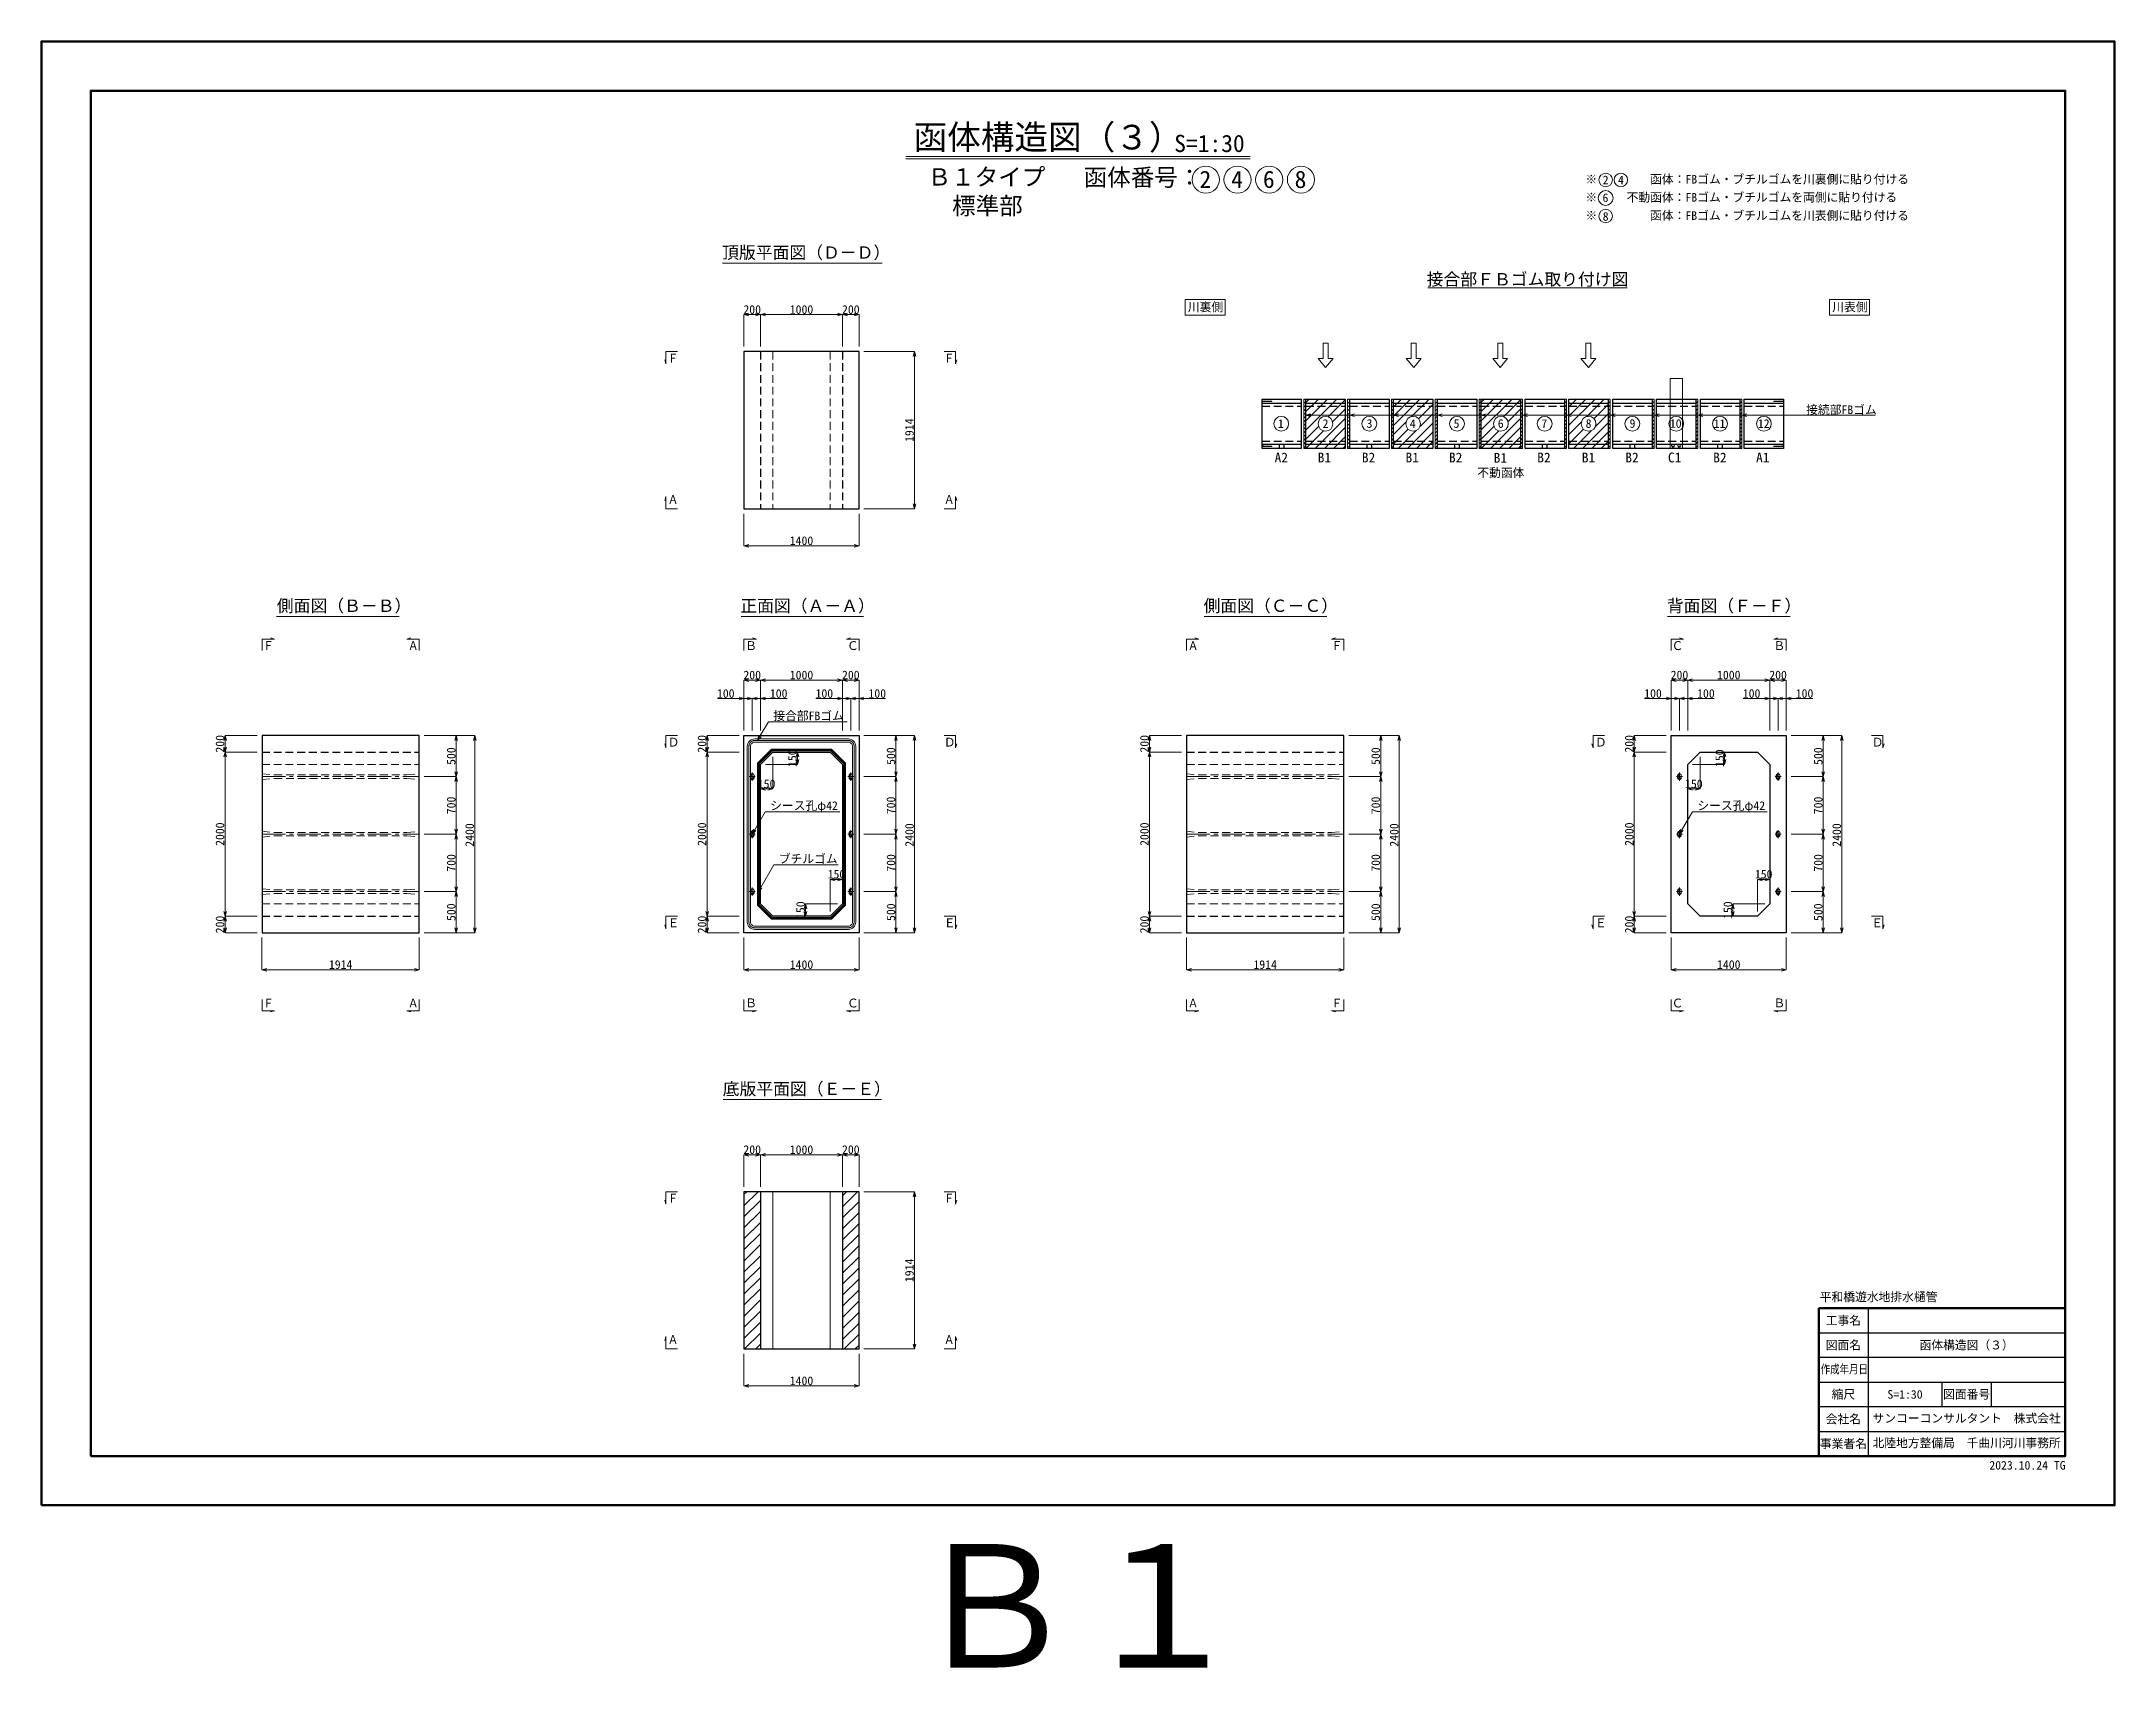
# Model space of a CAD drawing. Header units: millimetres. Extents: x 0 to 126150, y -2000 to 17820.
# Drawn here: x 50460 to 75690, y -1975 to 17820 of the extents above; entities that cross this region are included whole.
import ezdxf
from ezdxf import colors
from ezdxf.entities.mleader import LeaderData, LeaderLine
from ezdxf.enums import TextEntityAlignment as Align
from ezdxf.math import Vec2, Vec3

# ---------------------------------------------------------------- set-up
doc = ezdxf.new("R2010")
doc.units = ezdxf.units.MM
doc.header["$LTSCALE"] = 30
doc.linetypes.add('CENTER2', pattern=[28.575, 19.05, -3.175, 3.175, -3.175])
doc.linetypes.add('HIDDEN2', pattern=[4.7625, 3.175, -1.5875])
for name, color, linetype, lineweight in [('0その他', 7, 'Continuous', 13), ('0タイトル', 7, 'Continuous', 13), ('0中心線', 7, 'CENTER2', 5), ('0寸法', 7, 'Continuous', 5), ('0文字', 41, 'Continuous', 5), ('1Pca-BOX', 3, 'Continuous', 25), ('1アンカーボルト孔', 30, 'Continuous', 13), ('1グラウトホール', 1, 'HIDDEN2', 25), ('1シース・トランペットシース', 4, 'HIDDEN2', 13), ('2現場打ち・増しコン', 1, 'HIDDEN2', 13), ('3FBゴム', 181, 'Continuous', 13), ('3ブチルゴム等', 173, 'Continuous', 13), ('3機械式継手', 220, 'Continuous', 13), ('D-TTL', 2, 'Continuous', 50), ('D-TTL-FRAM', 7, 'Continuous', 50), ('D-TTL-LINE', 7, 'Continuous', 25), ('D-TTL-TXT', 7, 'Continuous', 25)]:
    doc.layers.add(name, color=color, linetype=linetype, lineweight=lineweight)
doc.styles.get("Standard").update_dxf_attribs({"font": 'MS Gothic.ttf'})
doc.styles.add('寸法文字', font='MS Gothic.ttf')
doc.dimstyles.new('1／30', dxfattribs={"dimscale": 30, "dimtxt": 3.5, "dimasz": 2, "dimexe": 0, "dimexo": 2, "dimgap": 0.3, "dimtad": 1, "dimdec": 0, "dimzin": 1, "dimdsep": 46, "dimtxsty": '寸法文字', "dimblk": 'OPEN30', "dimcen": 2.5, "dimclrd": 256, "dimclre": 256, "dimclrt": 256, "dimadec": 0, "dimazin": 0, "dimtfac": 1, "dimtdec": 0, "dimtmove": 0, "dimatfit": 3, "dimldrblk": 'OPEN30', "dimfxl": 1, "dimlwd": -1, "dimlwe": -1, "dimarcsym": 0})

msp = doc.modelspace()

# ---------------------------------------------------------------- texts
msp.add_text('Ｂ１', height=1500).set_placement((63075, -2425.2), align=Align.BOTTOM_CENTER)
at = {"layer": '0タイトル'}
for s, height, p in [('函体構造図（３）', 300, (61073.4, 16505)), ('S=1:30', 210, (64246.4, 16473.9))]:
    msp.add_text(s, height=height, dxfattribs=at).set_placement(p)
for s, height, p in [('Ｂ１タイプ', 210, (61960.9, 16003.1)), ('標準部', 210, (61972.6, 15650.8)), ('頂版平面図（Ｄ－Ｄ）', 150, (59767.4, 15130.5)), ('側面図（Ｂ－Ｂ）', 150, (54142.9, 10830.5)), ('正面図（Ａ－Ａ）', 150, (59783.8, 10830.5)), ('側面図（Ｃ－Ｃ）', 150, (65421.8, 10830.5)), ('背面図（Ｆ－Ｆ）', 150, (71059.8, 10830.5)), ('底版平面図（Ｅ－Ｅ）', 150, (59774.3, 4949.5))]:
    msp.add_text(s, height=height, dxfattribs=at).set_placement(p, align=Align.BOTTOM_CENTER)
msp.add_text('函体番号：', height=210, dxfattribs=at).set_placement((63143.9, 15997.8), align=Align.BOTTOM_LEFT)
for s, p in [('2', (64624.9, 16141.5)), ('4', (65010.9, 16141.5)), ('6', (65397, 16141.5)), ('8', (65783.1, 16141.5))]:
    msp.add_text(s, height=210, dxfattribs=at).set_placement(p, align=Align.MIDDLE_CENTER)
msp.add_text('接合部ＦＢゴム取り付け図', height=150, dxfattribs=at).set_placement((68546.3, 14850), align=Align.CENTER)
at = {"layer": '0文字'}
for s, p in [('※     \u3000\u3000函体：FBゴム・ブチルゴムを川裏側に貼り付ける', (69250.9, 16090)), ('※     不動函体：FBゴム・ブチルゴムを両側に貼り付ける', (69250.9, 15870)), ('※     \u3000  函体：FBゴム・ブチルゴムを川表側に貼り付ける', (69250.9, 15647.9))]:
    msp.add_text(s, height=105, dxfattribs=at).set_placement(p)
at = {"layer": '0文字', "style": '寸法文字'}
for s, p in [('2', (69496.8, 16134.2)), ('4', (69682.7, 16134.2))]:
    msp.add_text(s, height=105, dxfattribs=at).set_placement(p, align=Align.MIDDLE)
for s, p in [('川裏側', (64412.2, 14534.4)), ('川表側', (72254.6, 14534.4)), ('Ｂ', (59024.5, 10411.4)), ('Ｃ', (60263.7, 10411.4)), ('Ｃ', (70299.2, 10411.4)), ('Ｂ', (71538.4, 10411.4)), ('Ｄ', (58081.8, 9236.4)), ('Ｄ', (61442.4, 9236.4)), ('Ｄ', (69366.8, 9236.4)), ('Ｄ', (72735.8, 9236.4)), ('Ｅ', (58081.8, 7036.4)), ('Ｅ', (61442.4, 7036.4)), ('Ｅ', (69366.8, 7036.4)), ('Ｅ', (72730.1, 7036.4)), ('Ｂ', (59024.5, 6062.4)), ('Ｃ', (60263.7, 6060.3)), ('Ｃ', (70299.2, 6060.3)), ('Ｂ', (71538.4, 6062.4))]:
    msp.add_text(s, height=105, dxfattribs=at).set_placement(p)
at = {"layer": '0文字', "width": 0.9}
for s, p in [('Ｆ', (58081.8, 13911.4)), ('Ｆ', (61442.4, 13911.4)), ('Ａ', (58081.8, 12191)), ('Ａ', (61442.4, 12191)), ('Ｆ', (53157.8, 10411.4)), ('Ａ', (54919.9, 10411.4)), ('Ａ', (64411, 10411.4)), ('Ｆ', (66161.6, 10411.4)), ('Ｆ', (53157.8, 6060.3)), ('Ａ', (54919.9, 6060.3)), ('Ａ', (64411, 6060.3)), ('Ｆ', (66161.6, 6060.3)), ('Ｆ', (58081.8, 3683.8)), ('Ｆ', (61442.4, 3683.8)), ('Ａ', (58081.8, 1963.3)), ('Ａ', (61442.4, 1963.3))]:
    msp.add_text(s, height=105, dxfattribs=at).set_placement(p)
at = {"layer": '0文字', "style": '寸法文字'}
for s, insert, char_height, attachment_point in [('6', (69494.4, 15916.6), 105, 5), ('8', (69497.1, 15689.1), 105, 5), ('接続部FBゴム', (72366.4, 13271.5), 105, 8), ('1', (65543.1, 13168.2), 105, 5), ('2', (66087.5, 13168.2), 105, 5), ('3', (66622.5, 13168.2), 105, 5), ('4', (67148.6, 13168.2), 105, 5), ('5', (67682.1, 13168.2), 105, 5), ('6', (68219.5, 13168.2), 105, 5), ('7', (68749.1, 13168.2), 105, 5), ('8', (69288.5, 13168.2), 105, 5), ('9', (69823.5, 13168.2), 105, 5), ('10', (70349.6, 13168.2), 105, 5), ('11', (70883.1, 13168.2), 105, 5), ('12', (71420.5, 13168.2), 105, 5), ('A2', (65549.2, 12754.8), 120, 5), ('B1', (66073.4, 12754.8), 120, 5), ('B2', (66611.1, 12754.8), 120, 5), ('B1', (67142.8, 12754.8), 120, 5), ('B2', (67671, 12754.8), 120, 5), ('不動函体', (68220.7, 12562.8), 105, 5), ('B1', (68215.1, 12751.1), 120, 5), ('B2', (68745.6, 12754.8), 120, 5), ('B1', (69287.8, 12754.8), 120, 5), ('B2', (69817.3, 12754.8), 120, 5), ('C1', (70336.6, 12754.8), 120, 5), ('B2', (70886.7, 12754.8), 120, 5), ('A1', (71409, 12754.8), 120, 5)]:
    msp.add_mtext(s, dxfattribs=dict(at, insert=insert, char_height=char_height, attachment_point=attachment_point))
at = {"layer": 'D-TTL-TXT', "style": '寸法文字'}
msp.add_text('平和橋遊水地排水樋管', height=105, dxfattribs=at).set_placement((72101.9, 2452.7), align=Align.BOTTOM_LEFT)
for s, p in [('工事名', (72390, 2250)), ('函体構造図（３）', (73890, 1950)), ('図面名', (72390, 1950)), ('縮尺', (72390, 1350)), ('S=1:30', (73140, 1350)), ('図面番号', (73890, 1350)), ('会社名', (72390, 1050)), ('事業者名', (72390, 750))]:
    msp.add_text(s, height=105, dxfattribs=at).set_placement(p, align=Align.MIDDLE_CENTER)
at = {"layer": 'D-TTL-TXT', "style": '寸法文字', "width": 0.84179}
msp.add_text('作成年月日', height=105, dxfattribs=at).set_placement((72114.2, 1604), (72688.5, 1604), align=Align.FIT)
at = {"layer": 'D-TTL-TXT', "color": 7, "style": '寸法文字'}
for s, p in [('サンコーコンサルタント\u3000株式会社', (73890, 1058.6)), ('北陸地方整備局  千曲川河川事務所', (73890, 758.6))]:
    msp.add_text(s, height=105, dxfattribs=at).set_placement(p, align=Align.MIDDLE_CENTER)
at = {"layer": 'Defpoints', "style": '寸法文字'}
msp.add_text('2023.10.24 TG', height=105, dxfattribs=at).set_placement((75094.5, 434.4), align=Align.RIGHT)

# ---------------------------------------------------------------- blocks, each defined once
blk = doc.blocks.new('_Open30')
at = {"color": 0, "linetype": 'ByBlock', "lineweight": -2}
for p, q in [((-1, 0.27), (0, 0)), ((0, 0), (-1, -0.27)), ((0, 0), (-1, 0))]:
    blk.add_line(p, q, dxfattribs=at)
blk = doc.blocks.new('*D24')
at = {"layer": '0寸法', "transparency": 16777216}
for p, q in [((60470, 14045), (61085, 14045)), ((61085, 12191), (61085, 13985)), ((60470, 12131), (61085, 12131))]:
    blk.add_line(p, q, dxfattribs=at)
at = {"layer": 'Defpoints', "color": 0, "transparency": 16777216}
for p in [(60410, 14045), (61085, 14045), (60410, 12131)]:
    blk.add_point(p, dxfattribs=at)
at = {"layer": '0寸法', "transparency": 16777216, "xscale": 60, "yscale": 60, "zscale": 60}
for p, rotation in [((61085, 14045), 90), ((61085, 12131), 270)]:
    blk.add_blockref('_Open30', p, dxfattribs=dict(at, rotation=rotation))
at = {"layer": '0寸法', "transparency": 16777216, "insert": (61024, 13088), "char_height": 105, "attachment_point": 5, "rotation": 90, "style": '寸法文字'}
blk.add_mtext('1914', dxfattribs=at)
blk = doc.blocks.new('*D25')
at = {"layer": '0寸法', "transparency": 16777216}
for p, q in [((59010, 14105), (59010, 14495)), ((59070, 14495), (59150, 14495)), ((59210, 14105), (59210, 14495))]:
    blk.add_line(p, q, dxfattribs=at)
at = {"layer": 'Defpoints', "color": 0, "transparency": 16777216}
for p in [(59210, 14495), (59010, 14045), (59210, 14045)]:
    blk.add_point(p, dxfattribs=at)
at = {"layer": '0寸法', "transparency": 16777216, "xscale": 60, "yscale": 60, "zscale": 60, "rotation": 180}
blk.add_blockref('_Open30', (59010, 14495), dxfattribs=at)
at = {"layer": '0寸法', "transparency": 16777216, "xscale": 60, "yscale": 60, "zscale": 60}
blk.add_blockref('_Open30', (59210, 14495), dxfattribs=at)
at = {"layer": '0寸法', "transparency": 16777216, "insert": (59110, 14556), "char_height": 105, "attachment_point": 5, "style": '寸法文字'}
blk.add_mtext('200', dxfattribs=at)
blk = doc.blocks.new('*D26')
at = {"layer": '0寸法', "transparency": 16777216}
for p, q in [((59210, 14105), (59210, 14495)), ((59270, 14495), (60150, 14495)), ((60210, 14105), (60210, 14495))]:
    blk.add_line(p, q, dxfattribs=at)
at = {"layer": 'Defpoints', "color": 0, "transparency": 16777216}
for p in [(60210, 14495), (59210, 14045), (60210, 14045)]:
    blk.add_point(p, dxfattribs=at)
at = {"layer": '0寸法', "transparency": 16777216, "xscale": 60, "yscale": 60, "zscale": 60, "rotation": 180}
blk.add_blockref('_Open30', (59210, 14495), dxfattribs=at)
at = {"layer": '0寸法', "transparency": 16777216, "xscale": 60, "yscale": 60, "zscale": 60}
blk.add_blockref('_Open30', (60210, 14495), dxfattribs=at)
at = {"layer": '0寸法', "transparency": 16777216, "insert": (59710, 14556), "char_height": 105, "attachment_point": 5, "style": '寸法文字'}
blk.add_mtext('1000', dxfattribs=at)
blk = doc.blocks.new('*D27')
at = {"layer": '0寸法', "transparency": 16777216}
for p, q in [((60210, 14105), (60210, 14495)), ((60270, 14495), (60350, 14495)), ((60410, 14105), (60410, 14495))]:
    blk.add_line(p, q, dxfattribs=at)
at = {"layer": 'Defpoints', "color": 0, "transparency": 16777216}
for p in [(60410, 14495), (60210, 14045), (60410, 14045)]:
    blk.add_point(p, dxfattribs=at)
at = {"layer": '0寸法', "transparency": 16777216, "xscale": 60, "yscale": 60, "zscale": 60, "rotation": 180}
blk.add_blockref('_Open30', (60210, 14495), dxfattribs=at)
at = {"layer": '0寸法', "transparency": 16777216, "xscale": 60, "yscale": 60, "zscale": 60}
blk.add_blockref('_Open30', (60410, 14495), dxfattribs=at)
at = {"layer": '0寸法', "transparency": 16777216, "insert": (60310, 14556), "char_height": 105, "attachment_point": 5, "style": '寸法文字'}
blk.add_mtext('200', dxfattribs=at)
blk = doc.blocks.new('*D28')
at = {"layer": '0寸法', "transparency": 16777216}
for p, q in [((59010, 12071), (59010, 11681)), ((60410, 12071), (60410, 11681)), ((59070, 11681), (60350, 11681))]:
    blk.add_line(p, q, dxfattribs=at)
at = {"layer": 'Defpoints', "color": 0, "transparency": 16777216}
for p in [(59010, 12131), (60410, 12131), (60410, 11681)]:
    blk.add_point(p, dxfattribs=at)
at = {"layer": '0寸法', "transparency": 16777216, "xscale": 60, "yscale": 60, "zscale": 60, "rotation": 180}
blk.add_blockref('_Open30', (59010, 11681), dxfattribs=at)
at = {"layer": '0寸法', "transparency": 16777216, "xscale": 60, "yscale": 60, "zscale": 60}
blk.add_blockref('_Open30', (60410, 11681), dxfattribs=at)
at = {"layer": '0寸法', "transparency": 16777216, "insert": (59710, 11742), "char_height": 105, "attachment_point": 5, "style": '寸法文字'}
blk.add_mtext('1400', dxfattribs=at)
blk = doc.blocks.new('機械式継手1')
at = {"layer": '0中心線', "linetype": 'ByBlock', "ltscale": 0.1}
blk.add_line((0, -26), (120, -26), dxfattribs=at)
at = {"layer": '3機械式継手'}
for p, q in [((0, -23), (0, -29)), ((0, -23), (0, -29)), ((4, -23), (0, -23)), ((4, -29), (0, -29)), ((4, -23), (5, -23)), ((19, -23), (5, -23)), ((4, -29), (5, -30)), ((19, -30), (5, -30)), ((19, -30), (19, -23)), ((19, -24), (120, -24)), ((19, -28), (120, -28)), ((120, -28), (120, -24))]:
    blk.add_line(p, q, dxfattribs=at)
at = {"layer": '3機械式継手', "linetype": 'HIDDEN2', "ltscale": 0.6}
for p, q in [((19, -24), (0, -24)), ((19, -28), (0, -28)), ((5, -28), (5, -24)), ((8, -28), (8, -24))]:
    blk.add_line(p, q, dxfattribs=at)
blk = doc.blocks.new('機械式継手2')
at = {"layer": '0中心線', "linetype": 'ByBlock', "ltscale": 0.1}
blk.add_line((0, 26), (120, 26), dxfattribs=at)
at = {"layer": '3機械式継手'}
for p, q in [((0, 29), (0, 23)), ((0, 29), (0, 23)), ((4, 29), (0, 29)), ((4, 23), (0, 23)), ((4, 29), (5, 30)), ((19, 30), (5, 30)), ((19, 23), (5, 23)), ((4, 23), (5, 23)), ((19, 23), (19, 30)), ((19, 28), (120, 28)), ((19, 24), (120, 24)), ((120, 24), (120, 28))]:
    blk.add_line(p, q, dxfattribs=at)
at = {"layer": '3機械式継手', "linetype": 'HIDDEN2', "ltscale": 0.6}
for p, q in [((19, 28), (0, 28)), ((19, 24), (0, 24)), ((5, 24), (5, 28)), ((8, 24), (8, 28))]:
    blk.add_line(p, q, dxfattribs=at)
blk = doc.blocks.new('*D66')
at = {"layer": '0寸法', "transparency": 16777216}
for p, q in [((60470, 3817), (61085, 3817)), ((61085, 1963), (61085, 3757)), ((60470, 1903), (61085, 1903))]:
    blk.add_line(p, q, dxfattribs=at)
at = {"layer": 'Defpoints', "color": 0, "transparency": 16777216}
for p in [(60410, 3817), (61085, 3817), (60410, 1903)]:
    blk.add_point(p, dxfattribs=at)
at = {"layer": '0寸法', "transparency": 16777216, "xscale": 60, "yscale": 60, "zscale": 60}
for p, rotation in [((61085, 3817), 90), ((61085, 1903), 270)]:
    blk.add_blockref('_Open30', p, dxfattribs=dict(at, rotation=rotation))
at = {"layer": '0寸法', "transparency": 16777216, "insert": (61024, 2860), "char_height": 105, "attachment_point": 5, "rotation": 90, "style": '寸法文字'}
blk.add_mtext('1914', dxfattribs=at)
blk = doc.blocks.new('*D67')
at = {"layer": '0寸法', "transparency": 16777216}
for p, q in [((59010, 3877), (59010, 4267)), ((59070, 4267), (59150, 4267)), ((59210, 3877), (59210, 4267))]:
    blk.add_line(p, q, dxfattribs=at)
at = {"layer": 'Defpoints', "color": 0, "transparency": 16777216}
for p in [(59210, 4267), (59010, 3817), (59210, 3817)]:
    blk.add_point(p, dxfattribs=at)
at = {"layer": '0寸法', "transparency": 16777216, "xscale": 60, "yscale": 60, "zscale": 60, "rotation": 180}
blk.add_blockref('_Open30', (59010, 4267), dxfattribs=at)
at = {"layer": '0寸法', "transparency": 16777216, "xscale": 60, "yscale": 60, "zscale": 60}
blk.add_blockref('_Open30', (59210, 4267), dxfattribs=at)
at = {"layer": '0寸法', "transparency": 16777216, "insert": (59110, 4329), "char_height": 105, "attachment_point": 5, "style": '寸法文字'}
blk.add_mtext('200', dxfattribs=at)
blk = doc.blocks.new('*D68')
at = {"layer": '0寸法', "transparency": 16777216}
for p, q in [((59210, 3877), (59210, 4267)), ((59270, 4267), (60150, 4267)), ((60210, 3877), (60210, 4267))]:
    blk.add_line(p, q, dxfattribs=at)
at = {"layer": 'Defpoints', "color": 0, "transparency": 16777216}
for p in [(60210, 4267), (59210, 3817), (60210, 3817)]:
    blk.add_point(p, dxfattribs=at)
at = {"layer": '0寸法', "transparency": 16777216, "xscale": 60, "yscale": 60, "zscale": 60, "rotation": 180}
blk.add_blockref('_Open30', (59210, 4267), dxfattribs=at)
at = {"layer": '0寸法', "transparency": 16777216, "xscale": 60, "yscale": 60, "zscale": 60}
blk.add_blockref('_Open30', (60210, 4267), dxfattribs=at)
at = {"layer": '0寸法', "transparency": 16777216, "insert": (59710, 4329), "char_height": 105, "attachment_point": 5, "style": '寸法文字'}
blk.add_mtext('1000', dxfattribs=at)
blk = doc.blocks.new('*D69')
at = {"layer": '0寸法', "transparency": 16777216}
for p, q in [((60210, 3877), (60210, 4267)), ((60270, 4267), (60350, 4267)), ((60410, 3877), (60410, 4267))]:
    blk.add_line(p, q, dxfattribs=at)
at = {"layer": 'Defpoints', "color": 0, "transparency": 16777216}
for p in [(60410, 4267), (60210, 3817), (60410, 3817)]:
    blk.add_point(p, dxfattribs=at)
at = {"layer": '0寸法', "transparency": 16777216, "xscale": 60, "yscale": 60, "zscale": 60, "rotation": 180}
blk.add_blockref('_Open30', (60210, 4267), dxfattribs=at)
at = {"layer": '0寸法', "transparency": 16777216, "xscale": 60, "yscale": 60, "zscale": 60}
blk.add_blockref('_Open30', (60410, 4267), dxfattribs=at)
at = {"layer": '0寸法', "transparency": 16777216, "insert": (60310, 4329), "char_height": 105, "attachment_point": 5, "style": '寸法文字'}
blk.add_mtext('200', dxfattribs=at)
blk = doc.blocks.new('*D70')
at = {"layer": '0寸法', "transparency": 16777216}
for p, q in [((59010, 1843), (59010, 1453)), ((60410, 1843), (60410, 1453)), ((59070, 1453), (60350, 1453))]:
    blk.add_line(p, q, dxfattribs=at)
at = {"layer": 'Defpoints', "color": 0, "transparency": 16777216}
for p in [(59010, 1903), (60410, 1903), (60410, 1453)]:
    blk.add_point(p, dxfattribs=at)
at = {"layer": '0寸法', "transparency": 16777216, "xscale": 60, "yscale": 60, "zscale": 60, "rotation": 180}
blk.add_blockref('_Open30', (59010, 1453), dxfattribs=at)
at = {"layer": '0寸法', "transparency": 16777216, "xscale": 60, "yscale": 60, "zscale": 60}
blk.add_blockref('_Open30', (60410, 1453), dxfattribs=at)
at = {"layer": '0寸法', "transparency": 16777216, "insert": (59710, 1515), "char_height": 105, "attachment_point": 5, "style": '寸法文字'}
blk.add_mtext('1400', dxfattribs=at)
blk = doc.blocks.new('*D71')
at = {"layer": '0寸法', "transparency": 16777216}
for p, q in [((60470, 9370), (61085, 9370)), ((61085, 9310), (61085, 7030)), ((60470, 6970), (61085, 6970))]:
    blk.add_line(p, q, dxfattribs=at)
at = {"layer": 'Defpoints', "color": 0, "transparency": 16777216}
for p in [(60410, 9370), (60410, 6970), (61085, 6970)]:
    blk.add_point(p, dxfattribs=at)
at = {"layer": '0寸法', "transparency": 16777216, "xscale": 60, "yscale": 60, "zscale": 60}
for p, rotation in [((61085, 9370), 90), ((61085, 6970), 270)]:
    blk.add_blockref('_Open30', p, dxfattribs=dict(at, rotation=rotation))
at = {"layer": '0寸法', "transparency": 16777216, "insert": (61024, 8160), "char_height": 105, "attachment_point": 5, "rotation": 90, "style": '寸法文字'}
blk.add_mtext('2400', dxfattribs=at)
blk = doc.blocks.new('*D72')
at = {"layer": '0寸法', "transparency": 16777216}
for p, q in [((58950, 9370), (58560, 9370)), ((58560, 9310), (58560, 9230)), ((58950, 9170), (58560, 9170))]:
    blk.add_line(p, q, dxfattribs=at)
at = {"layer": 'Defpoints', "color": 0, "transparency": 16777216}
for p in [(59010, 9370), (58560, 9170), (59010, 9170)]:
    blk.add_point(p, dxfattribs=at)
at = {"layer": '0寸法', "transparency": 16777216, "xscale": 60, "yscale": 60, "zscale": 60}
for p, rotation in [((58560, 9370), 90), ((58560, 9170), 270)]:
    blk.add_blockref('_Open30', p, dxfattribs=dict(at, rotation=rotation))
at = {"layer": '0寸法', "transparency": 16777216, "insert": (58499, 9270), "char_height": 105, "attachment_point": 5, "rotation": 90, "style": '寸法文字'}
blk.add_mtext('200', dxfattribs=at)
blk = doc.blocks.new('*D73')
at = {"layer": '0寸法', "transparency": 16777216}
for p, q in [((58950, 9170), (58560, 9170)), ((58560, 9110), (58560, 7230)), ((58950, 7170), (58560, 7170))]:
    blk.add_line(p, q, dxfattribs=at)
at = {"layer": 'Defpoints', "color": 0, "transparency": 16777216}
for p in [(59010, 9170), (58560, 7170), (59010, 7170)]:
    blk.add_point(p, dxfattribs=at)
at = {"layer": '0寸法', "transparency": 16777216, "xscale": 60, "yscale": 60, "zscale": 60}
for p, rotation in [((58560, 9170), 90), ((58560, 7170), 270)]:
    blk.add_blockref('_Open30', p, dxfattribs=dict(at, rotation=rotation))
at = {"layer": '0寸法', "transparency": 16777216, "insert": (58499, 8170), "char_height": 105, "attachment_point": 5, "rotation": 90, "style": '寸法文字'}
blk.add_mtext('2000', dxfattribs=at)
blk = doc.blocks.new('*D74')
at = {"layer": '0寸法', "transparency": 16777216}
for p, q in [((58950, 7170), (58560, 7170)), ((58560, 7110), (58560, 7030)), ((58950, 6970), (58560, 6970))]:
    blk.add_line(p, q, dxfattribs=at)
at = {"layer": 'Defpoints', "color": 0, "transparency": 16777216}
for p in [(59010, 7170), (58560, 6970), (59010, 6970)]:
    blk.add_point(p, dxfattribs=at)
at = {"layer": '0寸法', "transparency": 16777216, "xscale": 60, "yscale": 60, "zscale": 60}
for p, rotation in [((58560, 7170), 90), ((58560, 6970), 270)]:
    blk.add_blockref('_Open30', p, dxfattribs=dict(at, rotation=rotation))
at = {"layer": '0寸法', "transparency": 16777216, "insert": (58499, 7070), "char_height": 105, "attachment_point": 5, "rotation": 90, "style": '寸法文字'}
blk.add_mtext('200', dxfattribs=at)
blk = doc.blocks.new('*D75')
at = {"layer": '0寸法', "transparency": 16777216}
for p, q in [((60210, 9430), (60210, 10045)), ((60350, 10045), (60270, 10045)), ((60410, 9430), (60410, 10045))]:
    blk.add_line(p, q, dxfattribs=at)
at = {"layer": 'Defpoints', "color": 0, "transparency": 16777216}
for p in [(60210, 10045), (60210, 9370), (60410, 9370)]:
    blk.add_point(p, dxfattribs=at)
at = {"layer": '0寸法', "transparency": 16777216, "xscale": 60, "yscale": 60, "zscale": 60, "rotation": 180}
blk.add_blockref('_Open30', (60210, 10045), dxfattribs=at)
at = {"layer": '0寸法', "transparency": 16777216, "xscale": 60, "yscale": 60, "zscale": 60}
blk.add_blockref('_Open30', (60410, 10045), dxfattribs=at)
at = {"layer": '0寸法', "transparency": 16777216, "insert": (60310, 10107), "char_height": 105, "attachment_point": 5, "style": '寸法文字'}
blk.add_mtext('200', dxfattribs=at)
blk = doc.blocks.new('*D76')
at = {"layer": '0寸法', "transparency": 16777216}
for p, q in [((59210, 9430), (59210, 10045)), ((60150, 10045), (59270, 10045)), ((60210, 9430), (60210, 10045))]:
    blk.add_line(p, q, dxfattribs=at)
at = {"layer": 'Defpoints', "color": 0, "transparency": 16777216}
for p in [(59210, 10045), (59210, 9370), (60210, 9370)]:
    blk.add_point(p, dxfattribs=at)
at = {"layer": '0寸法', "transparency": 16777216, "xscale": 60, "yscale": 60, "zscale": 60, "rotation": 180}
blk.add_blockref('_Open30', (59210, 10045), dxfattribs=at)
at = {"layer": '0寸法', "transparency": 16777216, "xscale": 60, "yscale": 60, "zscale": 60}
blk.add_blockref('_Open30', (60210, 10045), dxfattribs=at)
at = {"layer": '0寸法', "transparency": 16777216, "insert": (59710, 10107), "char_height": 105, "attachment_point": 5, "style": '寸法文字'}
blk.add_mtext('1000', dxfattribs=at)
blk = doc.blocks.new('*D77')
at = {"layer": '0寸法', "transparency": 16777216}
for p, q in [((59010, 9430), (59010, 10045)), ((59150, 10045), (59070, 10045)), ((59210, 9430), (59210, 10045))]:
    blk.add_line(p, q, dxfattribs=at)
at = {"layer": 'Defpoints', "color": 0, "transparency": 16777216}
for p in [(59010, 10045), (59010, 9370), (59210, 9370)]:
    blk.add_point(p, dxfattribs=at)
at = {"layer": '0寸法', "transparency": 16777216, "xscale": 60, "yscale": 60, "zscale": 60, "rotation": 180}
blk.add_blockref('_Open30', (59010, 10045), dxfattribs=at)
at = {"layer": '0寸法', "transparency": 16777216, "xscale": 60, "yscale": 60, "zscale": 60}
blk.add_blockref('_Open30', (59210, 10045), dxfattribs=at)
at = {"layer": '0寸法', "transparency": 16777216, "insert": (59110, 10107), "char_height": 105, "attachment_point": 5, "style": '寸法文字'}
blk.add_mtext('200', dxfattribs=at)
blk = doc.blocks.new('*D78')
at = {"layer": '0寸法', "transparency": 16777216}
for p, q in [((60250, 9820), (60190, 9820)), ((60310, 9430), (60310, 9820)), ((60310, 9820), (60410, 9820)), ((60410, 9430), (60410, 9820)), ((60470, 9820), (60734, 9820))]:
    blk.add_line(p, q, dxfattribs=at)
at = {"layer": 'Defpoints', "color": 0, "transparency": 16777216}
for p in [(60310, 9820), (60310, 9370), (60410, 9370)]:
    blk.add_point(p, dxfattribs=at)
at = {"layer": '0寸法', "transparency": 16777216, "xscale": 60, "yscale": 60, "zscale": 60}
blk.add_blockref('_Open30', (60310, 9820), dxfattribs=at)
at = {"layer": '0寸法', "transparency": 16777216, "xscale": 60, "yscale": 60, "zscale": 60, "rotation": 180}
blk.add_blockref('_Open30', (60410, 9820), dxfattribs=at)
at = {"layer": '0寸法', "transparency": 16777216, "insert": (60632, 9882), "char_height": 105, "attachment_point": 5, "style": '寸法文字'}
blk.add_mtext('100', dxfattribs=at)
blk = doc.blocks.new('*D79')
at = {"layer": '0寸法', "transparency": 16777216}
for p, q in [((60150, 9820), (59886, 9820)), ((60210, 9430), (60210, 9820)), ((60310, 9820), (60210, 9820)), ((60310, 9430), (60310, 9820)), ((60370, 9820), (60430, 9820))]:
    blk.add_line(p, q, dxfattribs=at)
at = {"layer": 'Defpoints', "color": 0, "transparency": 16777216}
for p in [(60210, 9820), (60210, 9370), (60310, 9370)]:
    blk.add_point(p, dxfattribs=at)
at = {"layer": '0寸法', "transparency": 16777216, "xscale": 60, "yscale": 60, "zscale": 60}
blk.add_blockref('_Open30', (60210, 9820), dxfattribs=at)
at = {"layer": '0寸法', "transparency": 16777216, "xscale": 60, "yscale": 60, "zscale": 60, "rotation": 180}
blk.add_blockref('_Open30', (60310, 9820), dxfattribs=at)
at = {"layer": '0寸法', "transparency": 16777216, "insert": (59988, 9882), "char_height": 105, "attachment_point": 5, "style": '寸法文字'}
blk.add_mtext('100', dxfattribs=at)
blk = doc.blocks.new('*D80')
at = {"layer": '0寸法', "transparency": 16777216}
for p, q in [((58950, 9820), (58686, 9820)), ((59010, 9430), (59010, 9820)), ((59110, 9820), (59010, 9820)), ((59110, 9430), (59110, 9820)), ((59170, 9820), (59230, 9820))]:
    blk.add_line(p, q, dxfattribs=at)
at = {"layer": 'Defpoints', "color": 0, "transparency": 16777216}
for p in [(59110, 9820), (59010, 9370), (59110, 9370)]:
    blk.add_point(p, dxfattribs=at)
at = {"layer": '0寸法', "transparency": 16777216, "xscale": 60, "yscale": 60, "zscale": 60}
blk.add_blockref('_Open30', (59010, 9820), dxfattribs=at)
at = {"layer": '0寸法', "transparency": 16777216, "xscale": 60, "yscale": 60, "zscale": 60, "rotation": 180}
blk.add_blockref('_Open30', (59110, 9820), dxfattribs=at)
at = {"layer": '0寸法', "transparency": 16777216, "insert": (58788, 9882), "char_height": 105, "attachment_point": 5, "style": '寸法文字'}
blk.add_mtext('100', dxfattribs=at)
blk = doc.blocks.new('*D81')
at = {"layer": '0寸法', "transparency": 16777216}
for p, q in [((59050, 9820), (58990, 9820)), ((59110, 9430), (59110, 9820)), ((59110, 9820), (59210, 9820)), ((59210, 9430), (59210, 9820)), ((59270, 9820), (59534, 9820))]:
    blk.add_line(p, q, dxfattribs=at)
at = {"layer": 'Defpoints', "color": 0, "transparency": 16777216}
for p in [(59210, 9820), (59110, 9370), (59210, 9370)]:
    blk.add_point(p, dxfattribs=at)
at = {"layer": '0寸法', "transparency": 16777216, "xscale": 60, "yscale": 60, "zscale": 60}
blk.add_blockref('_Open30', (59110, 9820), dxfattribs=at)
at = {"layer": '0寸法', "transparency": 16777216, "xscale": 60, "yscale": 60, "zscale": 60, "rotation": 180}
blk.add_blockref('_Open30', (59210, 9820), dxfattribs=at)
at = {"layer": '0寸法', "transparency": 16777216, "insert": (59432, 9882), "char_height": 105, "attachment_point": 5, "style": '寸法文字'}
blk.add_mtext('100', dxfattribs=at)
blk = doc.blocks.new('*D82')
at = {"layer": '0寸法', "transparency": 16777216}
for p, q in [((60470, 9370), (60860, 9370)), ((60860, 9310), (60860, 8930)), ((60470, 8870), (60860, 8870))]:
    blk.add_line(p, q, dxfattribs=at)
at = {"layer": 'Defpoints', "color": 0, "transparency": 16777216}
for p in [(60410, 9370), (60410, 8870), (60860, 8870)]:
    blk.add_point(p, dxfattribs=at)
at = {"layer": '0寸法', "transparency": 16777216, "xscale": 60, "yscale": 60, "zscale": 60}
for p, rotation in [((60860, 9370), 90), ((60860, 8870), 270)]:
    blk.add_blockref('_Open30', p, dxfattribs=dict(at, rotation=rotation))
at = {"layer": '0寸法', "transparency": 16777216, "insert": (60799, 9120), "char_height": 105, "attachment_point": 5, "rotation": 90, "style": '寸法文字'}
blk.add_mtext('500', dxfattribs=at)
blk = doc.blocks.new('*D83')
at = {"layer": '0寸法', "transparency": 16777216}
for p, q in [((60470, 8870), (60860, 8870)), ((60860, 8810), (60860, 8230)), ((60470, 8170), (60860, 8170))]:
    blk.add_line(p, q, dxfattribs=at)
at = {"layer": 'Defpoints', "color": 0, "transparency": 16777216}
for p in [(60410, 8870), (60410, 8170), (60860, 8170)]:
    blk.add_point(p, dxfattribs=at)
at = {"layer": '0寸法', "transparency": 16777216, "xscale": 60, "yscale": 60, "zscale": 60}
for p, rotation in [((60860, 8870), 90), ((60860, 8170), 270)]:
    blk.add_blockref('_Open30', p, dxfattribs=dict(at, rotation=rotation))
at = {"layer": '0寸法', "transparency": 16777216, "insert": (60799, 8520), "char_height": 105, "attachment_point": 5, "rotation": 90, "style": '寸法文字'}
blk.add_mtext('700', dxfattribs=at)
blk = doc.blocks.new('*D84')
at = {"layer": '0寸法', "transparency": 16777216}
for p, q in [((60470, 8170), (60860, 8170)), ((60860, 8110), (60860, 7530)), ((60470, 7470), (60860, 7470))]:
    blk.add_line(p, q, dxfattribs=at)
at = {"layer": 'Defpoints', "color": 0, "transparency": 16777216}
for p in [(60410, 8170), (60410, 7470), (60860, 7470)]:
    blk.add_point(p, dxfattribs=at)
at = {"layer": '0寸法', "transparency": 16777216, "xscale": 60, "yscale": 60, "zscale": 60}
for p, rotation in [((60860, 8170), 90), ((60860, 7470), 270)]:
    blk.add_blockref('_Open30', p, dxfattribs=dict(at, rotation=rotation))
at = {"layer": '0寸法', "transparency": 16777216, "insert": (60799, 7820), "char_height": 105, "attachment_point": 5, "rotation": 90, "style": '寸法文字'}
blk.add_mtext('700', dxfattribs=at)
blk = doc.blocks.new('*D85')
at = {"layer": '0寸法', "transparency": 16777216}
for p, q in [((59010, 6910), (59010, 6520)), ((60410, 6910), (60410, 6520)), ((59070, 6520), (60350, 6520))]:
    blk.add_line(p, q, dxfattribs=at)
at = {"layer": 'Defpoints', "color": 0, "transparency": 16777216}
for p in [(59010, 6970), (60410, 6970), (60410, 6520)]:
    blk.add_point(p, dxfattribs=at)
at = {"layer": '0寸法', "transparency": 16777216, "xscale": 60, "yscale": 60, "zscale": 60, "rotation": 180}
blk.add_blockref('_Open30', (59010, 6520), dxfattribs=at)
at = {"layer": '0寸法', "transparency": 16777216, "xscale": 60, "yscale": 60, "zscale": 60}
blk.add_blockref('_Open30', (60410, 6520), dxfattribs=at)
at = {"layer": '0寸法', "transparency": 16777216, "insert": (59710, 6582), "char_height": 105, "attachment_point": 5, "style": '寸法文字'}
blk.add_mtext('1400', dxfattribs=at)
blk = doc.blocks.new('*D86')
at = {"layer": '0寸法', "transparency": 16777216}
for p, q in [((59420, 9170), (59660, 9170)), ((59660, 9080), (59660, 9110)), ((59270, 9020), (59660, 9020))]:
    blk.add_line(p, q, dxfattribs=at)
at = {"layer": 'Defpoints', "color": 0, "transparency": 16777216}
for p in [(59360, 9170), (59660, 9170), (59210, 9020)]:
    blk.add_point(p, dxfattribs=at)
at = {"layer": '0寸法', "transparency": 16777216, "xscale": 60, "yscale": 60, "zscale": 60}
for p, rotation in [((59660, 9170), 90), ((59660, 9020), 270)]:
    blk.add_blockref('_Open30', p, dxfattribs=dict(at, rotation=rotation))
at = {"layer": '0寸法', "transparency": 16777216, "insert": (59599, 9095), "char_height": 105, "attachment_point": 5, "rotation": 90, "style": '寸法文字'}
blk.add_mtext('150', dxfattribs=at)
blk = doc.blocks.new('*D87')
at = {"layer": '0寸法', "transparency": 16777216}
for p, q in [((59360, 9110), (59360, 8720)), ((59210, 8960), (59210, 8720)), ((59270, 8720), (59300, 8720))]:
    blk.add_line(p, q, dxfattribs=at)
at = {"layer": 'Defpoints', "color": 0, "transparency": 16777216}
for p in [(59360, 9170), (59210, 9020), (59360, 8720)]:
    blk.add_point(p, dxfattribs=at)
at = {"layer": '0寸法', "transparency": 16777216, "xscale": 60, "yscale": 60, "zscale": 60, "rotation": 180}
blk.add_blockref('_Open30', (59210, 8720), dxfattribs=at)
at = {"layer": '0寸法', "transparency": 16777216, "xscale": 60, "yscale": 60, "zscale": 60}
blk.add_blockref('_Open30', (59360, 8720), dxfattribs=at)
at = {"layer": '0寸法', "transparency": 16777216, "insert": (59285, 8782), "char_height": 105, "attachment_point": 5, "style": '寸法文字'}
blk.add_mtext('150', dxfattribs=at)
blk = doc.blocks.new('*D88')
at = {"layer": '0寸法', "transparency": 16777216}
for p, q in [((60060, 7230), (60060, 7620)), ((60120, 7620), (60150, 7620)), ((60210, 7380), (60210, 7620))]:
    blk.add_line(p, q, dxfattribs=at)
at = {"layer": 'Defpoints', "color": 0, "transparency": 16777216}
for p in [(60210, 7620), (60210, 7320), (60060, 7170)]:
    blk.add_point(p, dxfattribs=at)
at = {"layer": '0寸法', "transparency": 16777216, "xscale": 60, "yscale": 60, "zscale": 60, "rotation": 180}
blk.add_blockref('_Open30', (60060, 7620), dxfattribs=at)
at = {"layer": '0寸法', "transparency": 16777216, "xscale": 60, "yscale": 60, "zscale": 60}
blk.add_blockref('_Open30', (60210, 7620), dxfattribs=at)
at = {"layer": '0寸法', "transparency": 16777216, "insert": (60135, 7682), "char_height": 105, "attachment_point": 5, "style": '寸法文字'}
blk.add_mtext('150', dxfattribs=at)
blk = doc.blocks.new('*D89')
at = {"layer": '0寸法', "transparency": 16777216}
for p, q in [((60150, 7320), (59760, 7320)), ((59760, 7230), (59760, 7260)), ((60000, 7170), (59760, 7170))]:
    blk.add_line(p, q, dxfattribs=at)
at = {"layer": 'Defpoints', "color": 0, "transparency": 16777216}
for p in [(59760, 7320), (60210, 7320), (60060, 7170)]:
    blk.add_point(p, dxfattribs=at)
at = {"layer": '0寸法', "transparency": 16777216, "xscale": 60, "yscale": 60, "zscale": 60}
for p, rotation in [((59760, 7320), 90), ((59760, 7170), 270)]:
    blk.add_blockref('_Open30', p, dxfattribs=dict(at, rotation=rotation))
at = {"layer": '0寸法', "transparency": 16777216, "insert": (59699, 7245), "char_height": 105, "attachment_point": 5, "rotation": 90, "style": '寸法文字'}
blk.add_mtext('150', dxfattribs=at)
blk = doc.blocks.new('*D90')
at = {"layer": '0寸法', "transparency": 16777216}
for p, q in [((53084, 9370), (52694, 9370)), ((52694, 9310), (52694, 9230)), ((53084, 9170), (52694, 9170))]:
    blk.add_line(p, q, dxfattribs=at)
at = {"layer": 'Defpoints', "color": 0, "transparency": 16777216}
for p in [(53144, 9370), (52694, 9170), (53144, 9170)]:
    blk.add_point(p, dxfattribs=at)
at = {"layer": '0寸法', "transparency": 16777216, "xscale": 60, "yscale": 60, "zscale": 60}
for p, rotation in [((52694, 9370), 90), ((52694, 9170), 270)]:
    blk.add_blockref('_Open30', p, dxfattribs=dict(at, rotation=rotation))
at = {"layer": '0寸法', "transparency": 16777216, "insert": (52633, 9270), "char_height": 105, "attachment_point": 5, "rotation": 90, "style": '寸法文字'}
blk.add_mtext('200', dxfattribs=at)
blk = doc.blocks.new('*D91')
at = {"layer": '0寸法', "transparency": 16777216}
for p, q in [((53084, 9170), (52694, 9170)), ((52694, 9110), (52694, 7230)), ((53084, 7170), (52694, 7170))]:
    blk.add_line(p, q, dxfattribs=at)
at = {"layer": 'Defpoints', "color": 0, "transparency": 16777216}
for p in [(53144, 9170), (52694, 7170), (53144, 7170)]:
    blk.add_point(p, dxfattribs=at)
at = {"layer": '0寸法', "transparency": 16777216, "xscale": 60, "yscale": 60, "zscale": 60}
for p, rotation in [((52694, 9170), 90), ((52694, 7170), 270)]:
    blk.add_blockref('_Open30', p, dxfattribs=dict(at, rotation=rotation))
at = {"layer": '0寸法', "transparency": 16777216, "insert": (52633, 8170), "char_height": 105, "attachment_point": 5, "rotation": 90, "style": '寸法文字'}
blk.add_mtext('2000', dxfattribs=at)
blk = doc.blocks.new('*D92')
at = {"layer": '0寸法', "transparency": 16777216}
for p, q in [((53084, 7170), (52694, 7170)), ((52694, 7110), (52694, 7030)), ((53084, 6970), (52694, 6970))]:
    blk.add_line(p, q, dxfattribs=at)
at = {"layer": 'Defpoints', "color": 0, "transparency": 16777216}
for p in [(53144, 7170), (52694, 6970), (53144, 6970)]:
    blk.add_point(p, dxfattribs=at)
at = {"layer": '0寸法', "transparency": 16777216, "xscale": 60, "yscale": 60, "zscale": 60}
for p, rotation in [((52694, 7170), 90), ((52694, 6970), 270)]:
    blk.add_blockref('_Open30', p, dxfattribs=dict(at, rotation=rotation))
at = {"layer": '0寸法', "transparency": 16777216, "insert": (52633, 7070), "char_height": 105, "attachment_point": 5, "rotation": 90, "style": '寸法文字'}
blk.add_mtext('200', dxfattribs=at)
blk = doc.blocks.new('*D93')
at = {"layer": '0寸法', "transparency": 16777216}
for p, q in [((53144, 6910), (53144, 6520)), ((55058, 6910), (55058, 6520)), ((53204, 6520), (54998, 6520))]:
    blk.add_line(p, q, dxfattribs=at)
at = {"layer": 'Defpoints', "color": 0, "transparency": 16777216}
for p in [(53144, 6970), (55058, 6970), (55058, 6520)]:
    blk.add_point(p, dxfattribs=at)
at = {"layer": '0寸法', "transparency": 16777216, "xscale": 60, "yscale": 60, "zscale": 60, "rotation": 180}
blk.add_blockref('_Open30', (53144, 6520), dxfattribs=at)
at = {"layer": '0寸法', "transparency": 16777216, "xscale": 60, "yscale": 60, "zscale": 60}
blk.add_blockref('_Open30', (55058, 6520), dxfattribs=at)
at = {"layer": '0寸法', "transparency": 16777216, "insert": (54101, 6582), "char_height": 105, "attachment_point": 5, "style": '寸法文字'}
blk.add_mtext('1914', dxfattribs=at)
blk = doc.blocks.new('*D94')
at = {"layer": '0寸法', "transparency": 16777216}
for p, q in [((60470, 7470), (60860, 7470)), ((60860, 7410), (60860, 7030)), ((60470, 6970), (60860, 6970))]:
    blk.add_line(p, q, dxfattribs=at)
at = {"layer": 'Defpoints', "color": 0, "transparency": 16777216}
for p in [(60410, 7470), (60410, 6970), (60860, 6970)]:
    blk.add_point(p, dxfattribs=at)
at = {"layer": '0寸法', "transparency": 16777216, "xscale": 60, "yscale": 60, "zscale": 60}
for p, rotation in [((60860, 7470), 90), ((60860, 6970), 270)]:
    blk.add_blockref('_Open30', p, dxfattribs=dict(at, rotation=rotation))
at = {"layer": '0寸法', "transparency": 16777216, "insert": (60799, 7220), "char_height": 105, "attachment_point": 5, "rotation": 90, "style": '寸法文字'}
blk.add_mtext('500', dxfattribs=at)
blk = doc.blocks.new('*D100')
at = {"layer": '0寸法', "transparency": 16777216}
for p, q in [((71755, 9370), (72370, 9370)), ((72370, 9310), (72370, 7030)), ((71755, 6970), (72370, 6970))]:
    blk.add_line(p, q, dxfattribs=at)
at = {"layer": 'Defpoints', "color": 0, "transparency": 16777216}
for p in [(71695, 9370), (71695, 6970), (72370, 6970)]:
    blk.add_point(p, dxfattribs=at)
at = {"layer": '0寸法', "transparency": 16777216, "xscale": 60, "yscale": 60, "zscale": 60}
for p, rotation in [((72370, 9370), 90), ((72370, 6970), 270)]:
    blk.add_blockref('_Open30', p, dxfattribs=dict(at, rotation=rotation))
at = {"layer": '0寸法', "transparency": 16777216, "insert": (72309, 8160), "char_height": 105, "attachment_point": 5, "rotation": 90, "style": '寸法文字'}
blk.add_mtext('2400', dxfattribs=at)
blk = doc.blocks.new('*D101')
at = {"layer": '0寸法', "transparency": 16777216}
for p, q in [((70235, 9370), (69845, 9370)), ((69845, 9310), (69845, 9230)), ((70235, 9170), (69845, 9170))]:
    blk.add_line(p, q, dxfattribs=at)
at = {"layer": 'Defpoints', "color": 0, "transparency": 16777216}
for p in [(70295, 9370), (69845, 9170), (70295, 9170)]:
    blk.add_point(p, dxfattribs=at)
at = {"layer": '0寸法', "transparency": 16777216, "xscale": 60, "yscale": 60, "zscale": 60}
for p, rotation in [((69845, 9370), 90), ((69845, 9170), 270)]:
    blk.add_blockref('_Open30', p, dxfattribs=dict(at, rotation=rotation))
at = {"layer": '0寸法', "transparency": 16777216, "insert": (69784, 9270), "char_height": 105, "attachment_point": 5, "rotation": 90, "style": '寸法文字'}
blk.add_mtext('200', dxfattribs=at)
blk = doc.blocks.new('*D102')
at = {"layer": '0寸法', "transparency": 16777216}
for p, q in [((70235, 9170), (69845, 9170)), ((69845, 9110), (69845, 7230)), ((70235, 7170), (69845, 7170))]:
    blk.add_line(p, q, dxfattribs=at)
at = {"layer": 'Defpoints', "color": 0, "transparency": 16777216}
for p in [(70295, 9170), (69845, 7170), (70295, 7170)]:
    blk.add_point(p, dxfattribs=at)
at = {"layer": '0寸法', "transparency": 16777216, "xscale": 60, "yscale": 60, "zscale": 60}
for p, rotation in [((69845, 9170), 90), ((69845, 7170), 270)]:
    blk.add_blockref('_Open30', p, dxfattribs=dict(at, rotation=rotation))
at = {"layer": '0寸法', "transparency": 16777216, "insert": (69784, 8170), "char_height": 105, "attachment_point": 5, "rotation": 90, "style": '寸法文字'}
blk.add_mtext('2000', dxfattribs=at)
blk = doc.blocks.new('*D103')
at = {"layer": '0寸法', "transparency": 16777216}
for p, q in [((70235, 7170), (69845, 7170)), ((69845, 7110), (69845, 7030)), ((70235, 6970), (69845, 6970))]:
    blk.add_line(p, q, dxfattribs=at)
at = {"layer": 'Defpoints', "color": 0, "transparency": 16777216}
for p in [(70295, 7170), (69845, 6970), (70295, 6970)]:
    blk.add_point(p, dxfattribs=at)
at = {"layer": '0寸法', "transparency": 16777216, "xscale": 60, "yscale": 60, "zscale": 60}
for p, rotation in [((69845, 7170), 90), ((69845, 6970), 270)]:
    blk.add_blockref('_Open30', p, dxfattribs=dict(at, rotation=rotation))
at = {"layer": '0寸法', "transparency": 16777216, "insert": (69784, 7070), "char_height": 105, "attachment_point": 5, "rotation": 90, "style": '寸法文字'}
blk.add_mtext('200', dxfattribs=at)
blk = doc.blocks.new('*D104')
at = {"layer": '0寸法', "transparency": 16777216}
for p, q in [((71495, 9430), (71495, 10045)), ((71635, 10045), (71555, 10045)), ((71695, 9430), (71695, 10045))]:
    blk.add_line(p, q, dxfattribs=at)
at = {"layer": 'Defpoints', "color": 0, "transparency": 16777216}
for p in [(71495, 10045), (71495, 9370), (71695, 9370)]:
    blk.add_point(p, dxfattribs=at)
at = {"layer": '0寸法', "transparency": 16777216, "xscale": 60, "yscale": 60, "zscale": 60, "rotation": 180}
blk.add_blockref('_Open30', (71495, 10045), dxfattribs=at)
at = {"layer": '0寸法', "transparency": 16777216, "xscale": 60, "yscale": 60, "zscale": 60}
blk.add_blockref('_Open30', (71695, 10045), dxfattribs=at)
at = {"layer": '0寸法', "transparency": 16777216, "insert": (71595, 10107), "char_height": 105, "attachment_point": 5, "style": '寸法文字'}
blk.add_mtext('200', dxfattribs=at)
blk = doc.blocks.new('*D105')
at = {"layer": '0寸法', "transparency": 16777216}
for p, q in [((70495, 9430), (70495, 10045)), ((71435, 10045), (70555, 10045)), ((71495, 9430), (71495, 10045))]:
    blk.add_line(p, q, dxfattribs=at)
at = {"layer": 'Defpoints', "color": 0, "transparency": 16777216}
for p in [(70495, 10045), (70495, 9370), (71495, 9370)]:
    blk.add_point(p, dxfattribs=at)
at = {"layer": '0寸法', "transparency": 16777216, "xscale": 60, "yscale": 60, "zscale": 60, "rotation": 180}
blk.add_blockref('_Open30', (70495, 10045), dxfattribs=at)
at = {"layer": '0寸法', "transparency": 16777216, "xscale": 60, "yscale": 60, "zscale": 60}
blk.add_blockref('_Open30', (71495, 10045), dxfattribs=at)
at = {"layer": '0寸法', "transparency": 16777216, "insert": (70995, 10107), "char_height": 105, "attachment_point": 5, "style": '寸法文字'}
blk.add_mtext('1000', dxfattribs=at)
blk = doc.blocks.new('*D106')
at = {"layer": '0寸法', "transparency": 16777216}
for p, q in [((70295, 9430), (70295, 10045)), ((70435, 10045), (70355, 10045)), ((70495, 9430), (70495, 10045))]:
    blk.add_line(p, q, dxfattribs=at)
at = {"layer": 'Defpoints', "color": 0, "transparency": 16777216}
for p in [(70295, 10045), (70295, 9370), (70495, 9370)]:
    blk.add_point(p, dxfattribs=at)
at = {"layer": '0寸法', "transparency": 16777216, "xscale": 60, "yscale": 60, "zscale": 60, "rotation": 180}
blk.add_blockref('_Open30', (70295, 10045), dxfattribs=at)
at = {"layer": '0寸法', "transparency": 16777216, "xscale": 60, "yscale": 60, "zscale": 60}
blk.add_blockref('_Open30', (70495, 10045), dxfattribs=at)
at = {"layer": '0寸法', "transparency": 16777216, "insert": (70395, 10107), "char_height": 105, "attachment_point": 5, "style": '寸法文字'}
blk.add_mtext('200', dxfattribs=at)
blk = doc.blocks.new('*D107')
at = {"layer": '0寸法', "transparency": 16777216}
for p, q in [((71535, 9820), (71475, 9820)), ((71595, 9430), (71595, 9820)), ((71595, 9820), (71695, 9820)), ((71695, 9430), (71695, 9820)), ((71755, 9820), (72019, 9820))]:
    blk.add_line(p, q, dxfattribs=at)
at = {"layer": 'Defpoints', "color": 0, "transparency": 16777216}
for p in [(71595, 9820), (71595, 9370), (71695, 9370)]:
    blk.add_point(p, dxfattribs=at)
at = {"layer": '0寸法', "transparency": 16777216, "xscale": 60, "yscale": 60, "zscale": 60}
blk.add_blockref('_Open30', (71595, 9820), dxfattribs=at)
at = {"layer": '0寸法', "transparency": 16777216, "xscale": 60, "yscale": 60, "zscale": 60, "rotation": 180}
blk.add_blockref('_Open30', (71695, 9820), dxfattribs=at)
at = {"layer": '0寸法', "transparency": 16777216, "insert": (71917, 9882), "char_height": 105, "attachment_point": 5, "style": '寸法文字'}
blk.add_mtext('100', dxfattribs=at)
blk = doc.blocks.new('*D108')
at = {"layer": '0寸法', "transparency": 16777216}
for p, q in [((71435, 9820), (71171, 9820)), ((71495, 9430), (71495, 9820)), ((71595, 9820), (71495, 9820)), ((71595, 9430), (71595, 9820)), ((71655, 9820), (71715, 9820))]:
    blk.add_line(p, q, dxfattribs=at)
at = {"layer": 'Defpoints', "color": 0, "transparency": 16777216}
for p in [(71495, 9820), (71495, 9370), (71595, 9370)]:
    blk.add_point(p, dxfattribs=at)
at = {"layer": '0寸法', "transparency": 16777216, "xscale": 60, "yscale": 60, "zscale": 60}
blk.add_blockref('_Open30', (71495, 9820), dxfattribs=at)
at = {"layer": '0寸法', "transparency": 16777216, "xscale": 60, "yscale": 60, "zscale": 60, "rotation": 180}
blk.add_blockref('_Open30', (71595, 9820), dxfattribs=at)
at = {"layer": '0寸法', "transparency": 16777216, "insert": (71273, 9882), "char_height": 105, "attachment_point": 5, "style": '寸法文字'}
blk.add_mtext('100', dxfattribs=at)
blk = doc.blocks.new('*D109')
at = {"layer": '0寸法', "transparency": 16777216}
for p, q in [((70235, 9820), (69971, 9820)), ((70295, 9430), (70295, 9820)), ((70395, 9820), (70295, 9820)), ((70395, 9430), (70395, 9820)), ((70455, 9820), (70515, 9820))]:
    blk.add_line(p, q, dxfattribs=at)
at = {"layer": 'Defpoints', "color": 0, "transparency": 16777216}
for p in [(70395, 9820), (70295, 9370), (70395, 9370)]:
    blk.add_point(p, dxfattribs=at)
at = {"layer": '0寸法', "transparency": 16777216, "xscale": 60, "yscale": 60, "zscale": 60}
blk.add_blockref('_Open30', (70295, 9820), dxfattribs=at)
at = {"layer": '0寸法', "transparency": 16777216, "xscale": 60, "yscale": 60, "zscale": 60, "rotation": 180}
blk.add_blockref('_Open30', (70395, 9820), dxfattribs=at)
at = {"layer": '0寸法', "transparency": 16777216, "insert": (70073, 9882), "char_height": 105, "attachment_point": 5, "style": '寸法文字'}
blk.add_mtext('100', dxfattribs=at)
blk = doc.blocks.new('*D110')
at = {"layer": '0寸法', "transparency": 16777216}
for p, q in [((70335, 9820), (70275, 9820)), ((70395, 9430), (70395, 9820)), ((70395, 9820), (70495, 9820)), ((70495, 9430), (70495, 9820)), ((70555, 9820), (70819, 9820))]:
    blk.add_line(p, q, dxfattribs=at)
at = {"layer": 'Defpoints', "color": 0, "transparency": 16777216}
for p in [(70495, 9820), (70395, 9370), (70495, 9370)]:
    blk.add_point(p, dxfattribs=at)
at = {"layer": '0寸法', "transparency": 16777216, "xscale": 60, "yscale": 60, "zscale": 60}
blk.add_blockref('_Open30', (70395, 9820), dxfattribs=at)
at = {"layer": '0寸法', "transparency": 16777216, "xscale": 60, "yscale": 60, "zscale": 60, "rotation": 180}
blk.add_blockref('_Open30', (70495, 9820), dxfattribs=at)
at = {"layer": '0寸法', "transparency": 16777216, "insert": (70717, 9882), "char_height": 105, "attachment_point": 5, "style": '寸法文字'}
blk.add_mtext('100', dxfattribs=at)
blk = doc.blocks.new('*D111')
at = {"layer": '0寸法', "transparency": 16777216}
for p, q in [((71755, 9370), (72145, 9370)), ((72145, 9310), (72145, 8930)), ((71755, 8870), (72145, 8870))]:
    blk.add_line(p, q, dxfattribs=at)
at = {"layer": 'Defpoints', "color": 0, "transparency": 16777216}
for p in [(71695, 9370), (71695, 8870), (72145, 8870)]:
    blk.add_point(p, dxfattribs=at)
at = {"layer": '0寸法', "transparency": 16777216, "xscale": 60, "yscale": 60, "zscale": 60}
for p, rotation in [((72145, 9370), 90), ((72145, 8870), 270)]:
    blk.add_blockref('_Open30', p, dxfattribs=dict(at, rotation=rotation))
at = {"layer": '0寸法', "transparency": 16777216, "insert": (72084, 9120), "char_height": 105, "attachment_point": 5, "rotation": 90, "style": '寸法文字'}
blk.add_mtext('500', dxfattribs=at)
blk = doc.blocks.new('*D112')
at = {"layer": '0寸法', "transparency": 16777216}
for p, q in [((71755, 8870), (72145, 8870)), ((72145, 8810), (72145, 8230)), ((71755, 8170), (72145, 8170))]:
    blk.add_line(p, q, dxfattribs=at)
at = {"layer": 'Defpoints', "color": 0, "transparency": 16777216}
for p in [(71695, 8870), (71695, 8170), (72145, 8170)]:
    blk.add_point(p, dxfattribs=at)
at = {"layer": '0寸法', "transparency": 16777216, "xscale": 60, "yscale": 60, "zscale": 60}
for p, rotation in [((72145, 8870), 90), ((72145, 8170), 270)]:
    blk.add_blockref('_Open30', p, dxfattribs=dict(at, rotation=rotation))
at = {"layer": '0寸法', "transparency": 16777216, "insert": (72084, 8520), "char_height": 105, "attachment_point": 5, "rotation": 90, "style": '寸法文字'}
blk.add_mtext('700', dxfattribs=at)
blk = doc.blocks.new('*D113')
at = {"layer": '0寸法', "transparency": 16777216}
for p, q in [((71755, 8170), (72145, 8170)), ((72145, 8110), (72145, 7530)), ((71755, 7470), (72145, 7470))]:
    blk.add_line(p, q, dxfattribs=at)
at = {"layer": 'Defpoints', "color": 0, "transparency": 16777216}
for p in [(71695, 8170), (71695, 7470), (72145, 7470)]:
    blk.add_point(p, dxfattribs=at)
at = {"layer": '0寸法', "transparency": 16777216, "xscale": 60, "yscale": 60, "zscale": 60}
for p, rotation in [((72145, 8170), 90), ((72145, 7470), 270)]:
    blk.add_blockref('_Open30', p, dxfattribs=dict(at, rotation=rotation))
at = {"layer": '0寸法', "transparency": 16777216, "insert": (72084, 7820), "char_height": 105, "attachment_point": 5, "rotation": 90, "style": '寸法文字'}
blk.add_mtext('700', dxfattribs=at)
blk = doc.blocks.new('*D114')
at = {"layer": '0寸法', "transparency": 16777216}
for p, q in [((70295, 6910), (70295, 6520)), ((71695, 6910), (71695, 6520)), ((70355, 6520), (71635, 6520))]:
    blk.add_line(p, q, dxfattribs=at)
at = {"layer": 'Defpoints', "color": 0, "transparency": 16777216}
for p in [(70295, 6970), (71695, 6970), (71695, 6520)]:
    blk.add_point(p, dxfattribs=at)
at = {"layer": '0寸法', "transparency": 16777216, "xscale": 60, "yscale": 60, "zscale": 60, "rotation": 180}
blk.add_blockref('_Open30', (70295, 6520), dxfattribs=at)
at = {"layer": '0寸法', "transparency": 16777216, "xscale": 60, "yscale": 60, "zscale": 60}
blk.add_blockref('_Open30', (71695, 6520), dxfattribs=at)
at = {"layer": '0寸法', "transparency": 16777216, "insert": (70995, 6582), "char_height": 105, "attachment_point": 5, "style": '寸法文字'}
blk.add_mtext('1400', dxfattribs=at)
blk = doc.blocks.new('*D115')
at = {"layer": '0寸法', "transparency": 16777216}
for p, q in [((70705, 9170), (70945, 9170)), ((70945, 9080), (70945, 9110)), ((70555, 9020), (70945, 9020))]:
    blk.add_line(p, q, dxfattribs=at)
at = {"layer": 'Defpoints', "color": 0, "transparency": 16777216}
for p in [(70645, 9170), (70945, 9170), (70495, 9020)]:
    blk.add_point(p, dxfattribs=at)
at = {"layer": '0寸法', "transparency": 16777216, "xscale": 60, "yscale": 60, "zscale": 60}
for p, rotation in [((70945, 9170), 90), ((70945, 9020), 270)]:
    blk.add_blockref('_Open30', p, dxfattribs=dict(at, rotation=rotation))
at = {"layer": '0寸法', "transparency": 16777216, "insert": (70884, 9095), "char_height": 105, "attachment_point": 5, "rotation": 90, "style": '寸法文字'}
blk.add_mtext('150', dxfattribs=at)
blk = doc.blocks.new('*D116')
at = {"layer": '0寸法', "transparency": 16777216}
for p, q in [((70645, 9110), (70645, 8720)), ((70495, 8960), (70495, 8720)), ((70555, 8720), (70585, 8720))]:
    blk.add_line(p, q, dxfattribs=at)
at = {"layer": 'Defpoints', "color": 0, "transparency": 16777216}
for p in [(70645, 9170), (70495, 9020), (70645, 8720)]:
    blk.add_point(p, dxfattribs=at)
at = {"layer": '0寸法', "transparency": 16777216, "xscale": 60, "yscale": 60, "zscale": 60, "rotation": 180}
blk.add_blockref('_Open30', (70495, 8720), dxfattribs=at)
at = {"layer": '0寸法', "transparency": 16777216, "xscale": 60, "yscale": 60, "zscale": 60}
blk.add_blockref('_Open30', (70645, 8720), dxfattribs=at)
at = {"layer": '0寸法', "transparency": 16777216, "insert": (70570, 8782), "char_height": 105, "attachment_point": 5, "style": '寸法文字'}
blk.add_mtext('150', dxfattribs=at)
blk = doc.blocks.new('*D117')
at = {"layer": '0寸法', "transparency": 16777216}
for p, q in [((71345, 7230), (71345, 7620)), ((71405, 7620), (71435, 7620)), ((71495, 7380), (71495, 7620))]:
    blk.add_line(p, q, dxfattribs=at)
at = {"layer": 'Defpoints', "color": 0, "transparency": 16777216}
for p in [(71495, 7620), (71495, 7320), (71345, 7170)]:
    blk.add_point(p, dxfattribs=at)
at = {"layer": '0寸法', "transparency": 16777216, "xscale": 60, "yscale": 60, "zscale": 60, "rotation": 180}
blk.add_blockref('_Open30', (71345, 7620), dxfattribs=at)
at = {"layer": '0寸法', "transparency": 16777216, "xscale": 60, "yscale": 60, "zscale": 60}
blk.add_blockref('_Open30', (71495, 7620), dxfattribs=at)
at = {"layer": '0寸法', "transparency": 16777216, "insert": (71420, 7682), "char_height": 105, "attachment_point": 5, "style": '寸法文字'}
blk.add_mtext('150', dxfattribs=at)
blk = doc.blocks.new('*D118')
at = {"layer": '0寸法', "transparency": 16777216}
for p, q in [((71435, 7320), (71045, 7320)), ((71045, 7230), (71045, 7260)), ((71285, 7170), (71045, 7170))]:
    blk.add_line(p, q, dxfattribs=at)
at = {"layer": 'Defpoints', "color": 0, "transparency": 16777216}
for p in [(71045, 7320), (71495, 7320), (71345, 7170)]:
    blk.add_point(p, dxfattribs=at)
at = {"layer": '0寸法', "transparency": 16777216, "xscale": 60, "yscale": 60, "zscale": 60}
for p, rotation in [((71045, 7320), 90), ((71045, 7170), 270)]:
    blk.add_blockref('_Open30', p, dxfattribs=dict(at, rotation=rotation))
at = {"layer": '0寸法', "transparency": 16777216, "insert": (70984, 7245), "char_height": 105, "attachment_point": 5, "rotation": 90, "style": '寸法文字'}
blk.add_mtext('150', dxfattribs=at)
blk = doc.blocks.new('*D119')
at = {"layer": '0寸法', "transparency": 16777216}
for p, q in [((71755, 7470), (72145, 7470)), ((72145, 7410), (72145, 7030)), ((71755, 6970), (72145, 6970))]:
    blk.add_line(p, q, dxfattribs=at)
at = {"layer": 'Defpoints', "color": 0, "transparency": 16777216}
for p in [(71695, 7470), (71695, 6970), (72145, 6970)]:
    blk.add_point(p, dxfattribs=at)
at = {"layer": '0寸法', "transparency": 16777216, "xscale": 60, "yscale": 60, "zscale": 60}
for p, rotation in [((72145, 7470), 90), ((72145, 6970), 270)]:
    blk.add_blockref('_Open30', p, dxfattribs=dict(at, rotation=rotation))
at = {"layer": '0寸法', "transparency": 16777216, "insert": (72084, 7220), "char_height": 105, "attachment_point": 5, "rotation": 90, "style": '寸法文字'}
blk.add_mtext('500', dxfattribs=at)
blk = doc.blocks.new('*D130')
at = {"layer": '0寸法', "transparency": 16777216}
for p, q in [((55118, 9370), (55733, 9370)), ((55733, 9310), (55733, 7030)), ((55118, 6970), (55733, 6970))]:
    blk.add_line(p, q, dxfattribs=at)
at = {"layer": 'Defpoints', "color": 0, "transparency": 16777216}
for p in [(55058, 9370), (55058, 6970), (55733, 6970)]:
    blk.add_point(p, dxfattribs=at)
at = {"layer": '0寸法', "transparency": 16777216, "xscale": 60, "yscale": 60, "zscale": 60}
for p, rotation in [((55733, 9370), 90), ((55733, 6970), 270)]:
    blk.add_blockref('_Open30', p, dxfattribs=dict(at, rotation=rotation))
at = {"layer": '0寸法', "transparency": 16777216, "insert": (55672, 8160), "char_height": 105, "attachment_point": 5, "rotation": 90, "style": '寸法文字'}
blk.add_mtext('2400', dxfattribs=at)
blk = doc.blocks.new('*D131')
at = {"layer": '0寸法', "transparency": 16777216}
for p, q in [((55118, 9370), (55508, 9370)), ((55508, 9310), (55508, 8930)), ((55118, 8870), (55508, 8870))]:
    blk.add_line(p, q, dxfattribs=at)
at = {"layer": 'Defpoints', "color": 0, "transparency": 16777216}
for p in [(55058, 9370), (55058, 8870), (55508, 8870)]:
    blk.add_point(p, dxfattribs=at)
at = {"layer": '0寸法', "transparency": 16777216, "xscale": 60, "yscale": 60, "zscale": 60}
for p, rotation in [((55508, 9370), 90), ((55508, 8870), 270)]:
    blk.add_blockref('_Open30', p, dxfattribs=dict(at, rotation=rotation))
at = {"layer": '0寸法', "transparency": 16777216, "insert": (55447, 9120), "char_height": 105, "attachment_point": 5, "rotation": 90, "style": '寸法文字'}
blk.add_mtext('500', dxfattribs=at)
blk = doc.blocks.new('*D132')
at = {"layer": '0寸法', "transparency": 16777216}
for p, q in [((55118, 8870), (55508, 8870)), ((55508, 8810), (55508, 8230)), ((55118, 8170), (55508, 8170))]:
    blk.add_line(p, q, dxfattribs=at)
at = {"layer": 'Defpoints', "color": 0, "transparency": 16777216}
for p in [(55058, 8870), (55058, 8170), (55508, 8170)]:
    blk.add_point(p, dxfattribs=at)
at = {"layer": '0寸法', "transparency": 16777216, "xscale": 60, "yscale": 60, "zscale": 60}
for p, rotation in [((55508, 8870), 90), ((55508, 8170), 270)]:
    blk.add_blockref('_Open30', p, dxfattribs=dict(at, rotation=rotation))
at = {"layer": '0寸法', "transparency": 16777216, "insert": (55447, 8520), "char_height": 105, "attachment_point": 5, "rotation": 90, "style": '寸法文字'}
blk.add_mtext('700', dxfattribs=at)
blk = doc.blocks.new('*D133')
at = {"layer": '0寸法', "transparency": 16777216}
for p, q in [((55118, 8170), (55508, 8170)), ((55508, 8110), (55508, 7530)), ((55118, 7470), (55508, 7470))]:
    blk.add_line(p, q, dxfattribs=at)
at = {"layer": 'Defpoints', "color": 0, "transparency": 16777216}
for p in [(55058, 8170), (55058, 7470), (55508, 7470)]:
    blk.add_point(p, dxfattribs=at)
at = {"layer": '0寸法', "transparency": 16777216, "xscale": 60, "yscale": 60, "zscale": 60}
for p, rotation in [((55508, 8170), 90), ((55508, 7470), 270)]:
    blk.add_blockref('_Open30', p, dxfattribs=dict(at, rotation=rotation))
at = {"layer": '0寸法', "transparency": 16777216, "insert": (55447, 7820), "char_height": 105, "attachment_point": 5, "rotation": 90, "style": '寸法文字'}
blk.add_mtext('700', dxfattribs=at)
blk = doc.blocks.new('*D134')
at = {"layer": '0寸法', "transparency": 16777216}
for p, q in [((55118, 7470), (55508, 7470)), ((55508, 7410), (55508, 7030)), ((55118, 6970), (55508, 6970))]:
    blk.add_line(p, q, dxfattribs=at)
at = {"layer": 'Defpoints', "color": 0, "transparency": 16777216}
for p in [(55058, 7470), (55058, 6970), (55508, 6970)]:
    blk.add_point(p, dxfattribs=at)
at = {"layer": '0寸法', "transparency": 16777216, "xscale": 60, "yscale": 60, "zscale": 60}
for p, rotation in [((55508, 7470), 90), ((55508, 6970), 270)]:
    blk.add_blockref('_Open30', p, dxfattribs=dict(at, rotation=rotation))
at = {"layer": '0寸法', "transparency": 16777216, "insert": (55447, 7220), "char_height": 105, "attachment_point": 5, "rotation": 90, "style": '寸法文字'}
blk.add_mtext('500', dxfattribs=at)
blk = doc.blocks.new('*D135')
at = {"layer": '0寸法', "transparency": 16777216}
for p, q in [((64336, 9370), (63946, 9370)), ((63946, 9310), (63946, 9230)), ((64336, 9170), (63946, 9170))]:
    blk.add_line(p, q, dxfattribs=at)
at = {"layer": 'Defpoints', "color": 0, "transparency": 16777216}
for p in [(64396, 9370), (63946, 9170), (64396, 9170)]:
    blk.add_point(p, dxfattribs=at)
at = {"layer": '0寸法', "transparency": 16777216, "xscale": 60, "yscale": 60, "zscale": 60}
for p, rotation in [((63946, 9370), 90), ((63946, 9170), 270)]:
    blk.add_blockref('_Open30', p, dxfattribs=dict(at, rotation=rotation))
at = {"layer": '0寸法', "transparency": 16777216, "insert": (63884, 9270), "char_height": 105, "attachment_point": 5, "rotation": 90, "style": '寸法文字'}
blk.add_mtext('200', dxfattribs=at)
blk = doc.blocks.new('*D136')
at = {"layer": '0寸法', "transparency": 16777216}
for p, q in [((64336, 9170), (63946, 9170)), ((63946, 9110), (63946, 7230)), ((64336, 7170), (63946, 7170))]:
    blk.add_line(p, q, dxfattribs=at)
at = {"layer": 'Defpoints', "color": 0, "transparency": 16777216}
for p in [(64396, 9170), (63946, 7170), (64396, 7170)]:
    blk.add_point(p, dxfattribs=at)
at = {"layer": '0寸法', "transparency": 16777216, "xscale": 60, "yscale": 60, "zscale": 60}
for p, rotation in [((63946, 9170), 90), ((63946, 7170), 270)]:
    blk.add_blockref('_Open30', p, dxfattribs=dict(at, rotation=rotation))
at = {"layer": '0寸法', "transparency": 16777216, "insert": (63884, 8170), "char_height": 105, "attachment_point": 5, "rotation": 90, "style": '寸法文字'}
blk.add_mtext('2000', dxfattribs=at)
blk = doc.blocks.new('*D137')
at = {"layer": '0寸法', "transparency": 16777216}
for p, q in [((64336, 7170), (63946, 7170)), ((63946, 7110), (63946, 7030)), ((64336, 6970), (63946, 6970))]:
    blk.add_line(p, q, dxfattribs=at)
at = {"layer": 'Defpoints', "color": 0, "transparency": 16777216}
for p in [(64396, 7170), (63946, 6970), (64396, 6970)]:
    blk.add_point(p, dxfattribs=at)
at = {"layer": '0寸法', "transparency": 16777216, "xscale": 60, "yscale": 60, "zscale": 60}
for p, rotation in [((63946, 7170), 90), ((63946, 6970), 270)]:
    blk.add_blockref('_Open30', p, dxfattribs=dict(at, rotation=rotation))
at = {"layer": '0寸法', "transparency": 16777216, "insert": (63884, 7070), "char_height": 105, "attachment_point": 5, "rotation": 90, "style": '寸法文字'}
blk.add_mtext('200', dxfattribs=at)
blk = doc.blocks.new('*D138')
at = {"layer": '0寸法', "transparency": 16777216}
for p, q in [((64396, 6910), (64396, 6520)), ((66310, 6910), (66310, 6520)), ((64456, 6520), (66250, 6520))]:
    blk.add_line(p, q, dxfattribs=at)
at = {"layer": 'Defpoints', "color": 0, "transparency": 16777216}
for p in [(64396, 6970), (66310, 6970), (66310, 6520)]:
    blk.add_point(p, dxfattribs=at)
at = {"layer": '0寸法', "transparency": 16777216, "xscale": 60, "yscale": 60, "zscale": 60, "rotation": 180}
blk.add_blockref('_Open30', (64396, 6520), dxfattribs=at)
at = {"layer": '0寸法', "transparency": 16777216, "xscale": 60, "yscale": 60, "zscale": 60}
blk.add_blockref('_Open30', (66310, 6520), dxfattribs=at)
at = {"layer": '0寸法', "transparency": 16777216, "insert": (65353, 6582), "char_height": 105, "attachment_point": 5, "style": '寸法文字'}
blk.add_mtext('1914', dxfattribs=at)
blk = doc.blocks.new('*D125')
at = {"layer": '0寸法', "transparency": 16777216}
for p, q in [((66370, 9370), (66985, 9370)), ((66985, 9310), (66985, 7030)), ((66370, 6970), (66985, 6970))]:
    blk.add_line(p, q, dxfattribs=at)
at = {"layer": 'Defpoints', "color": 0, "transparency": 16777216}
for p in [(66310, 9370), (66310, 6970), (66985, 6970)]:
    blk.add_point(p, dxfattribs=at)
at = {"layer": '0寸法', "transparency": 16777216, "xscale": 60, "yscale": 60, "zscale": 60}
for p, rotation in [((66985, 9370), 90), ((66985, 6970), 270)]:
    blk.add_blockref('_Open30', p, dxfattribs=dict(at, rotation=rotation))
at = {"layer": '0寸法', "transparency": 16777216, "insert": (66923, 8160), "char_height": 105, "attachment_point": 5, "rotation": 90, "style": '寸法文字'}
blk.add_mtext('2400', dxfattribs=at)
blk = doc.blocks.new('*D126')
at = {"layer": '0寸法', "transparency": 16777216}
for p, q in [((66370, 9370), (66760, 9370)), ((66760, 9310), (66760, 8930)), ((66370, 8870), (66760, 8870))]:
    blk.add_line(p, q, dxfattribs=at)
at = {"layer": 'Defpoints', "color": 0, "transparency": 16777216}
for p in [(66310, 9370), (66310, 8870), (66760, 8870)]:
    blk.add_point(p, dxfattribs=at)
at = {"layer": '0寸法', "transparency": 16777216, "xscale": 60, "yscale": 60, "zscale": 60}
for p, rotation in [((66760, 9370), 90), ((66760, 8870), 270)]:
    blk.add_blockref('_Open30', p, dxfattribs=dict(at, rotation=rotation))
at = {"layer": '0寸法', "transparency": 16777216, "insert": (66698, 9120), "char_height": 105, "attachment_point": 5, "rotation": 90, "style": '寸法文字'}
blk.add_mtext('500', dxfattribs=at)
blk = doc.blocks.new('*D127')
at = {"layer": '0寸法', "transparency": 16777216}
for p, q in [((66370, 8870), (66760, 8870)), ((66760, 8810), (66760, 8230)), ((66370, 8170), (66760, 8170))]:
    blk.add_line(p, q, dxfattribs=at)
at = {"layer": 'Defpoints', "color": 0, "transparency": 16777216}
for p in [(66310, 8870), (66310, 8170), (66760, 8170)]:
    blk.add_point(p, dxfattribs=at)
at = {"layer": '0寸法', "transparency": 16777216, "xscale": 60, "yscale": 60, "zscale": 60}
for p, rotation in [((66760, 8870), 90), ((66760, 8170), 270)]:
    blk.add_blockref('_Open30', p, dxfattribs=dict(at, rotation=rotation))
at = {"layer": '0寸法', "transparency": 16777216, "insert": (66698, 8520), "char_height": 105, "attachment_point": 5, "rotation": 90, "style": '寸法文字'}
blk.add_mtext('700', dxfattribs=at)
blk = doc.blocks.new('*D128')
at = {"layer": '0寸法', "transparency": 16777216}
for p, q in [((66370, 8170), (66760, 8170)), ((66760, 8110), (66760, 7530)), ((66370, 7470), (66760, 7470))]:
    blk.add_line(p, q, dxfattribs=at)
at = {"layer": 'Defpoints', "color": 0, "transparency": 16777216}
for p in [(66310, 8170), (66310, 7470), (66760, 7470)]:
    blk.add_point(p, dxfattribs=at)
at = {"layer": '0寸法', "transparency": 16777216, "xscale": 60, "yscale": 60, "zscale": 60}
for p, rotation in [((66760, 8170), 90), ((66760, 7470), 270)]:
    blk.add_blockref('_Open30', p, dxfattribs=dict(at, rotation=rotation))
at = {"layer": '0寸法', "transparency": 16777216, "insert": (66698, 7820), "char_height": 105, "attachment_point": 5, "rotation": 90, "style": '寸法文字'}
blk.add_mtext('700', dxfattribs=at)
blk = doc.blocks.new('*D129')
at = {"layer": '0寸法', "transparency": 16777216}
for p, q in [((66370, 7470), (66760, 7470)), ((66760, 7410), (66760, 7030)), ((66370, 6970), (66760, 6970))]:
    blk.add_line(p, q, dxfattribs=at)
at = {"layer": 'Defpoints', "color": 0, "transparency": 16777216}
for p in [(66310, 7470), (66310, 6970), (66760, 6970)]:
    blk.add_point(p, dxfattribs=at)
at = {"layer": '0寸法', "transparency": 16777216, "xscale": 60, "yscale": 60, "zscale": 60}
for p, rotation in [((66760, 7470), 90), ((66760, 6970), 270)]:
    blk.add_blockref('_Open30', p, dxfattribs=dict(at, rotation=rotation))
at = {"layer": '0寸法', "transparency": 16777216, "insert": (66698, 7220), "char_height": 105, "attachment_point": 5, "rotation": 90, "style": '寸法文字'}
blk.add_mtext('500', dxfattribs=at)

# ---------------------------------------------------------------- dimensions: what is measured, and where the dimension line sits
at = {"layer": '0寸法'}
for base, p1, p2, picture, middle in [((59210.1, 14495), (59010.1, 14045), (59210.1, 14045), '*D25', (59110.1, 14495)), ((60410.1, 14495), (60210.1, 14045), (60410.1, 14045), '*D27', (60310.1, 14495)), ((59010.1, 10045), (59210.1, 9370), (59010.1, 9370), '*D77', (59110.1, 10045)), ((60210.1, 10045), (60410.1, 9370), (60210.1, 9370), '*D75', (60310.1, 10045)), ((70295.1, 10045), (70495.1, 9370), (70295.1, 9370), '*D106', (70395.1, 10045)), ((71495.1, 10045), (71695.1, 9370), (71495.1, 9370), '*D104', (71595.1, 10045)), ((59110.1, 9820), (59010.1, 9370), (59110.1, 9370), '*D80', (58788.1, 9820)), ((60310.1, 9820), (60410.1, 9370), (60310.1, 9370), '*D78', (60632.1, 9820)), ((70395.1, 9820), (70295.1, 9370), (70395.1, 9370), '*D109', (70073.1, 9820)), ((71595.1, 9820), (71695.1, 9370), (71595.1, 9370), '*D107', (71917.1, 9820)), ((59360.1, 8720), (59210.1, 9020), (59360.1, 9170), '*D87', (59285.1, 8720)), ((70645.1, 8720), (70495.1, 9020), (70645.1, 9170), '*D116', (70570.1, 8720)), ((60210.1, 7620), (60060.1, 7170), (60210.1, 7320), '*D88', (60135.1, 7620)), ((71495.1, 7620), (71345.1, 7170), (71495.1, 7320), '*D117', (71420.1, 7620)), ((59210.1, 4267.3), (59010.1, 3817.3), (59210.1, 3817.3), '*D67', (59110.1, 4267.3)), ((60410.1, 4267.3), (60210.1, 3817.3), (60410.1, 3817.3), '*D69', (60310.1, 4267.3))]:
    dim = msp.add_linear_dim(base=base, p1=p1, p2=p2, dimstyle='1／30', dxfattribs=at)
    dim.commit()
    dim.dimension.update_dxf_attribs({"geometry": picture, "text_midpoint": middle, "dimtype": 160})
for base, p1, p2, picture, middle in [((60210.1, 14495), (59210.1, 14045), (60210.1, 14045), '*D26', (59710.1, 14556.5)), ((60410.1, 11681), (59010.1, 12131), (60410.1, 12131), '*D28', (59710.1, 11742.5)), ((59210.1, 10045), (60210.1, 9370), (59210.1, 9370), '*D76', (59710.1, 10106.5)), ((70495.1, 10045), (71495.1, 9370), (70495.1, 9370), '*D105', (70995.1, 10106.5)), ((59210.1, 9820), (59110.1, 9370), (59210.1, 9370), '*D81', (59432.1, 9881.5)), ((60210.1, 9820), (60310.1, 9370), (60210.1, 9370), '*D79', (59988.1, 9881.5)), ((70495.1, 9820), (70395.1, 9370), (70495.1, 9370), '*D110', (70717.1, 9881.5)), ((71495.1, 9820), (71595.1, 9370), (71495.1, 9370), '*D108', (71273.1, 9881.5)), ((60410.1, 6520), (59010.1, 6970), (60410.1, 6970), '*D85', (59710.1, 6581.5)), ((71695.1, 6520), (70295.1, 6970), (71695.1, 6970), '*D114', (70995.1, 6581.5)), ((60210.1, 4267.3), (59210.1, 3817.3), (60210.1, 3817.3), '*D68', (59710.1, 4328.8)), ((60410.1, 1453.3), (59010.1, 1903.3), (60410.1, 1903.3), '*D70', (59710.1, 1514.8))]:
    dim = msp.add_linear_dim(base=base, p1=p1, p2=p2, dimstyle='1／30', dxfattribs=at)
    dim.commit()
    dim.dimension.update_dxf_attribs({"geometry": picture, "text_midpoint": middle})
for base, p1, p2, angle, picture, middle in [((61085.1, 14045), (60410.1, 12131), (60410.1, 14045), 90, '*D24', (61023.6, 13088)), ((55508.1, 8870), (55058.1, 9370), (55058.1, 8870), 90, '*D131', (55446.6, 9120)), ((60860.1, 8870), (60410.1, 9370), (60410.1, 8870), 90, '*D82', (60798.6, 9120)), ((66759.6, 8870), (66309.6, 9370), (66309.6, 8870), 90, '*D126', (66698.1, 9120)), ((72145.1, 8870), (71695.1, 9370), (71695.1, 8870), 90, '*D111', (72083.6, 9120)), ((52694.1, 7170), (53144.1, 9170), (53144.1, 7170), 90, '*D91', (52632.6, 8170)), ((58560.1, 7170), (59010.1, 9170), (59010.1, 7170), 90, '*D73', (58498.6, 8170)), ((63945.6, 7170), (64395.6, 9170), (64395.6, 7170), 90, '*D136', (63884.1, 8170)), ((69845.1, 7170), (70295.1, 9170), (70295.1, 7170), 90, '*D102', (69783.6, 8170)), ((55508.1, 8170), (55058.1, 8870), (55058.1, 8170), 90, '*D132', (55446.6, 8520)), ((60860.1, 8170), (60410.1, 8870), (60410.1, 8170), 90, '*D83', (60798.6, 8520)), ((66759.6, 8170), (66309.6, 8870), (66309.6, 8170), 90, '*D127', (66698.1, 8520)), ((72145.1, 8170), (71695.1, 8870), (71695.1, 8170), 90, '*D112', (72083.6, 8520)), ((55508.1, 7470), (55058.1, 8170), (55058.1, 7470), 90, '*D133', (55446.6, 7820)), ((60860.1, 7470), (60410.1, 8170), (60410.1, 7470), 90, '*D84', (60798.6, 7820)), ((66759.6, 7470), (66309.6, 8170), (66309.6, 7470), 90, '*D128', (66698.1, 7820)), ((72145.1, 7470), (71695.1, 8170), (71695.1, 7470), 90, '*D113', (72083.6, 7820)), ((55508.1, 6970), (55058.1, 7470), (55058.1, 6970), 90, '*D134', (55446.6, 7220)), ((60860.1, 6970), (60410.1, 7470), (60410.1, 6970), 90, '*D94', (60798.6, 7220)), ((66759.6, 6970), (66309.6, 7470), (66309.6, 6970), 90, '*D129', (66698.1, 7220)), ((72145.1, 6970), (71695.1, 7470), (71695.1, 6970), 90, '*D119', (72083.6, 7220)), ((55058.1, 6520), (53144.1, 6970), (55058.1, 6970), 180, '*D93', (54101.1, 6581.5)), ((66309.6, 6520), (64395.6, 6970), (66309.6, 6970), 180, '*D138', (65352.6, 6581.5)), ((61085.1, 3817.3), (60410.1, 1903.3), (60410.1, 3817.3), 90, '*D66', (61023.6, 2860.3))]:
    dim = msp.add_linear_dim(base=base, p1=p1, p2=p2, angle=angle, dimstyle='1／30', dxfattribs=at)
    dim.commit()
    dim.dimension.update_dxf_attribs({"geometry": picture, "text_midpoint": middle})
for base, p1, p2, picture, middle in [((52694.1, 9170), (53144.1, 9370), (53144.1, 9170), '*D90', (52694.1, 9270)), ((55733.1, 6970), (55058.1, 9370), (55058.1, 6970), '*D130', (55733.1, 8160)), ((58560.1, 9170), (59010.1, 9370), (59010.1, 9170), '*D72', (58560.1, 9270)), ((61085.1, 6970), (60410.1, 9370), (60410.1, 6970), '*D71', (61085.1, 8160)), ((63945.6, 9170), (64395.6, 9370), (64395.6, 9170), '*D135', (63945.6, 9270)), ((66984.6, 6970), (66309.6, 9370), (66309.6, 6970), '*D125', (66984.6, 8160)), ((69845.1, 9170), (70295.1, 9370), (70295.1, 9170), '*D101', (69845.1, 9270)), ((72370.1, 6970), (71695.1, 9370), (71695.1, 6970), '*D100', (72370.1, 8160)), ((59660.1, 9170), (59210.1, 9020), (59360.1, 9170), '*D86', (59660.1, 9095)), ((70945.1, 9170), (70495.1, 9020), (70645.1, 9170), '*D115', (70945.1, 9095)), ((59760.1, 7320), (60060.1, 7170), (60210.1, 7320), '*D89', (59760.1, 7245)), ((71045.1, 7320), (71345.1, 7170), (71495.1, 7320), '*D118', (71045.1, 7245)), ((52694.1, 6970), (53144.1, 7170), (53144.1, 6970), '*D92', (52694.1, 7070)), ((58560.1, 6970), (59010.1, 7170), (59010.1, 6970), '*D74', (58560.1, 7070)), ((63945.6, 6970), (64395.6, 7170), (64395.6, 6970), '*D137', (63945.6, 7070)), ((69845.1, 6970), (70295.1, 7170), (70295.1, 6970), '*D103', (69845.1, 7070))]:
    dim = msp.add_linear_dim(base=base, p1=p1, p2=p2, angle=90, dimstyle='1／30', dxfattribs=at)
    dim.commit()
    dim.dimension.update_dxf_attribs({"geometry": picture, "text_midpoint": middle, "dimtype": 160})

# ---------------------------------------------------------------- hatches: boundary and pattern name
at = {"layer": '0その他'}
h = msp.add_hatch(dxfattribs=at)
h.set_pattern_fill('ANSI31', color=256, scale=10, angle=180)
h.set_pattern_definition([(225, (934.768, 969.464), (22.45064, -22.45064), [])])
h.paths.add_polyline_path([(65823, 12865.8), (65848, 12865.8), (65848, 13465.8), (65823, 13465.8)])
h = msp.add_hatch(dxfattribs=at)
h.set_pattern_fill('ANSI31', color=256, scale=25)
h.paths.add_polyline_path([(66326.5, 13465.8), (65848, 13465.8), (65848, 12865.8), (66326.5, 12865.8)])
h.paths.add_polyline_path([(66177.3, 13165.8, -1), (65997.3, 13165.8, -1)], flags=16)
h = msp.add_hatch(dxfattribs=at)
h.set_pattern_fill('ANSI31', color=256, scale=10, angle=180)
h.set_pattern_definition([(225, (1468.268, 969.464), (22.45064, -22.45064), [])])
h.paths.add_polyline_path([(66356.5, 12865.8), (66381.5, 12865.8), (66381.5, 13465.8), (66356.5, 13465.8)])
h = msp.add_hatch(dxfattribs=at)
h.set_pattern_fill('ANSI31', color=256, scale=10, angle=180)
h.set_pattern_definition([(225, (2001.768, 969.464), (22.45064, -22.45064), [])])
h.paths.add_polyline_path([(66890, 12865.8), (66915, 12865.8), (66915, 13465.8), (66890, 13465.8)])
h = msp.add_hatch(dxfattribs=at)
h.set_pattern_fill('ANSI31', color=256, scale=25)
h.paths.add_polyline_path([(67393.5, 13465.8), (66915, 13465.8), (66915, 12865.8), (67393.5, 12865.8)])
h.paths.add_polyline_path([(67244.3, 13165.8, -1), (67064.3, 13165.8, -1)], flags=16)
h = msp.add_hatch(dxfattribs=at)
h.set_pattern_fill('ANSI31', color=256, scale=10, angle=180)
h.set_pattern_definition([(225, (2535.268, 969.464), (22.45064, -22.45064), [])])
h.paths.add_polyline_path([(67423.5, 12865.8), (67448.5, 12865.8), (67448.5, 13465.8), (67423.5, 13465.8)])
h = msp.add_hatch(dxfattribs=at)
h.set_pattern_fill('ANSI31', color=256, scale=10, angle=180)
h.set_pattern_definition([(225, (3068.768, 969.464), (22.45064, -22.45064), [])])
h.paths.add_polyline_path([(67957, 12865.8), (67982, 12865.8), (67982, 13465.8), (67957, 13465.8)])
h = msp.add_hatch(dxfattribs=at)
h.set_pattern_fill('ANSI31', color=256, scale=25)
h.paths.add_polyline_path([(68460.5, 13465.8), (67982, 13465.8), (67982, 12865.8), (68460.5, 12865.8)])
h.paths.add_polyline_path([(68311.3, 13165.8, -1), (68131.3, 13165.8, -1)], flags=16)
h = msp.add_hatch(dxfattribs=at)
h.set_pattern_fill('ANSI31', color=256, scale=10, angle=180)
h.set_pattern_definition([(225, (3572.268, 969.464), (22.45064, -22.45064), [])])
h.paths.add_polyline_path([(68460.5, 12865.8), (68485.5, 12865.8), (68485.5, 13465.8), (68460.5, 13465.8)])
h = msp.add_hatch(dxfattribs=at)
h.set_pattern_fill('ANSI31', color=256, scale=10, angle=180)
h.set_pattern_definition([(225, (4105.768, 969.464), (22.45064, -22.45064), [])])
h.paths.add_polyline_path([(68994, 12865.8), (69019, 12865.8), (69019, 13465.8), (68994, 13465.8)])
h = msp.add_hatch(dxfattribs=at)
h.set_pattern_fill('ANSI31', color=256, scale=25)
h.paths.add_polyline_path([(69527.5, 13465.8), (69049, 13465.8), (69049, 12865.8), (69527.5, 12865.8)])
h.paths.add_polyline_path([(69378.3, 13165.8, -1), (69198.3, 13165.8, -1)], flags=16)
h = msp.add_hatch(dxfattribs=at)
h.set_pattern_fill('ANSI31', color=256, scale=10, angle=180)
h.set_pattern_definition([(225, (4639.268, 969.464), (22.45064, -22.45064), [])])
h.paths.add_polyline_path([(69527.5, 12865.8), (69552.5, 12865.8), (69552.5, 13465.8), (69527.5, 13465.8)])
h = msp.add_hatch(dxfattribs=at)
h.set_pattern_fill('ANSI31', color=256, scale=10, angle=180)
h.set_pattern_definition([(225, (5172.768, 969.464), (22.45064, -22.45064), [])])
h.paths.add_polyline_path([(70061, 12865.8), (70086, 12865.8), (70086, 13465.8), (70061, 13465.8)])
h = msp.add_hatch(dxfattribs=at)
h.set_pattern_fill('ANSI31', color=256, scale=10, angle=180)
h.set_pattern_definition([(225, (5706.268, 969.464), (22.45064, -22.45064), [])])
h.paths.add_polyline_path([(70594.5, 12865.8), (70619.5, 12865.8), (70619.5, 13465.8), (70594.5, 13465.8)])
h = msp.add_hatch(dxfattribs=at)
h.set_pattern_fill('ANSI31', color=256, scale=10, angle=180)
h.set_pattern_definition([(225, (6239.768, 969.464), (22.45064, -22.45064), [])])
h.paths.add_polyline_path([(71128, 12865.8), (71153, 12865.8), (71153, 13465.8), (71128, 13465.8)])
h = msp.add_hatch(dxfattribs=at)
h.set_pattern_fill('ANSI31', color=256, scale=30)
h.paths.add_polyline_path([(59210.1, 3817.3), (59010.1, 3817.3), (59010.1, 1903.3), (59210.1, 1903.3)])
h.paths.add_polyline_path([(60410.1, 3817.3), (60210.1, 3817.3), (60210.1, 1903.3), (60410.1, 1903.3)])

# ---------------------------------------------------------------- linework, layer by layer
at = {"layer": '0タイトル'}
for p, q in [((60979.9, 16420), (65170.1, 16420)), ((60979.9, 16390), (65170.1, 16390)), ((58749.1, 15120), (60691.1, 15120)), ((69757.7, 14820), (67330.9, 14820)), ((54812.3, 10820), (53320.8, 10820)), ((58974.3, 10820), (60465.8, 10820)), ((64612.3, 10820), (66103.8, 10820)), ((70250.3, 10820), (71741.8, 10820)), ((58756, 4939), (60684.1, 4939))]:
    msp.add_line(p, q, dxfattribs=at)
for centre in [(64630.1, 16136.8), (65016.2, 16136.8), (65402.2, 16136.8), (65788.3, 16136.8)]:
    msp.add_circle(centre, 165, dxfattribs=at)
at = {"layer": '0中心線', "ltscale": 0.5}
for p, q in [((53144.1, 8870), (55058.1, 8870)), ((64395.6, 8870), (66309.6, 8870)), ((53144.1, 8170), (55058.1, 8170)), ((64395.6, 8170), (66309.6, 8170)), ((53144.1, 7470), (55058.1, 7470)), ((64395.6, 7470), (66309.6, 7470))]:
    msp.add_line(p, q, dxfattribs=at)
at = {"layer": '0中心線', "lineweight": 9}
for p, q in [((59147.1, 8870), (59073.1, 8870)), ((59110.1, 8920), (59110.1, 8820)), ((60273.1, 8870), (60347.1, 8870)), ((60310.1, 8920), (60310.1, 8820)), ((70432.1, 8870), (70358.1, 8870)), ((70395.1, 8920), (70395.1, 8820)), ((71558.1, 8870), (71632.1, 8870)), ((71595.1, 8920), (71595.1, 8820)), ((59147.1, 8170), (59073.1, 8170)), ((59110.1, 8220), (59110.1, 8120)), ((60273.1, 8170), (60347.1, 8170)), ((60310.1, 8220), (60310.1, 8120)), ((70432.1, 8170), (70358.1, 8170)), ((70395.1, 8220), (70395.1, 8120)), ((71558.1, 8170), (71632.1, 8170)), ((71595.1, 8220), (71595.1, 8120)), ((59147.1, 7470), (59073.1, 7470)), ((59110.1, 7420), (59110.1, 7520)), ((60273.1, 7470), (60347.1, 7470)), ((60310.1, 7420), (60310.1, 7520)), ((70432.1, 7470), (70358.1, 7470)), ((70395.1, 7420), (70395.1, 7520)), ((71558.1, 7470), (71632.1, 7470)), ((71595.1, 7420), (71595.1, 7520))]:
    msp.add_line(p, q, dxfattribs=at)
at = {"layer": '0中心線', "ltscale": 10}
msp.add_lwpolyline([(60280.1, 7030, 0.4142136), (60350.1, 7100), (60350.1, 9240, 0.4142136), (60280.1, 9310), (59140.1, 9310, 0.4142136), (59070.1, 9240), (59070.1, 7100, 0.4142136), (59140.1, 7030), (60280.2, 7030)], format="xyb", dxfattribs=at)
at = {"layer": '0中心線', "linetype": 'Continuous'}
msp.add_lwpolyline([(60070.4, 7145), (60235.1, 7309.6), (60235.1, 9030.4), (60070.4, 9195), (59349.7, 9195), (59185.1, 9030.4), (59185.1, 7309.6), (59349.7, 7145)], close=True, dxfattribs=at)
at = {"layer": '0文字'}
for points in [[(64379.8, 14679.3), (64866.4, 14679.3), (64866.4, 14486.9), (64379.8, 14486.9)], [(72222.2, 14679.3), (72708.8, 14679.3), (72708.8, 14486.9), (72222.2, 14486.9)], [(66179.1, 13961.3), (66118.8, 13961.3), (66118.8, 14146.9), (66057.8, 14146.9), (66057.8, 13961.3), (65997.6, 13961.3), (66088.3, 13849.9)], [(67252.3, 13961.3), (67192.1, 13961.3), (67192.1, 14146.9), (67131, 14146.9), (67131, 13961.3), (67070.8, 13961.3), (67161.6, 13849.9)], [(68303.9, 13961.3), (68243.7, 13961.3), (68243.7, 14146.9), (68182.6, 14146.9), (68182.6, 13961.3), (68122.4, 13961.3), (68213.2, 13849.9)], [(69377.2, 13961.3), (69316.9, 13961.3), (69316.9, 14146.9), (69255.9, 14146.9), (69255.9, 13961.3), (69195.7, 13961.3), (69286.4, 13849.9)]]:
    msp.add_lwpolyline(points, close=True, dxfattribs=at)
for points in [[(58199.2, 14045), (58060.1, 14045), (58060.1, 13894.4), (58045.4, 13942.9)], [(61446, 14045), (61585.1, 14045), (61585.1, 13894.4), (61599.7, 13942.9)], [(58199.2, 12131), (58060.1, 12131), (58060.1, 12281.6), (58045.4, 12233.1)], [(61446, 12131), (61585.1, 12131), (61585.1, 12281.6), (61599.7, 12233.1)], [(53144.1, 10405.9), (53144.1, 10545), (53294.7, 10545), (53246.2, 10559.7)], [(55058.1, 10405.9), (55058.1, 10545), (54907.5, 10545), (54956, 10559.7)], [(59010.1, 10405.9), (59010.1, 10545), (59160.7, 10545), (59112.2, 10559.7)], [(60410.1, 10405.9), (60410.1, 10545), (60259.5, 10545), (60308, 10559.7)], [(64395.6, 10405.9), (64395.6, 10545), (64546.2, 10545), (64497.7, 10559.7)], [(66309.6, 10405.9), (66309.6, 10545), (66159, 10545), (66207.5, 10559.7)], [(70295.1, 10405.9), (70295.1, 10545), (70445.7, 10545), (70397.2, 10559.7)], [(71695.1, 10405.9), (71695.1, 10545), (71544.5, 10545), (71593, 10559.7)], [(58199.2, 9370), (58060.1, 9370), (58060.1, 9219.4), (58045.4, 9267.9)], [(61446, 9370), (61585.1, 9370), (61585.1, 9219.4), (61599.7, 9267.9)], [(69484.2, 9370), (69345.1, 9370), (69345.1, 9219.4), (69330.4, 9267.9)], [(72731, 9370), (72870.1, 9370), (72870.1, 9219.4), (72884.7, 9267.9)], [(58199.2, 7170), (58060.1, 7170), (58060.1, 7019.4), (58045.4, 7067.9)], [(61446, 7170), (61585.1, 7170), (61585.1, 7019.4), (61599.7, 7067.9)], [(69484.2, 7170), (69345.1, 7170), (69345.1, 7019.4), (69330.4, 7067.9)], [(72731, 7170), (72870.1, 7170), (72870.1, 7019.4), (72884.7, 7067.9)], [(53144.1, 6159.1), (53144.1, 6020), (53294.7, 6020), (53246.2, 6005.3)], [(55058.1, 6159.1), (55058.1, 6020), (54907.5, 6020), (54956, 6005.3)], [(59010.1, 6159.1), (59010.1, 6020), (59160.7, 6020), (59112.2, 6005.3)], [(60410.1, 6159.1), (60410.1, 6020), (60259.5, 6020), (60308, 6005.3)], [(64395.6, 6159.1), (64395.6, 6020), (64546.2, 6020), (64497.7, 6005.3)], [(66309.6, 6159.1), (66309.6, 6020), (66159, 6020), (66207.5, 6005.3)], [(70295.1, 6159.1), (70295.1, 6020), (70445.7, 6020), (70397.2, 6005.3)], [(71695.1, 6159.1), (71695.1, 6020), (71544.5, 6020), (71593, 6005.3)], [(58199.2, 3817.3), (58060.1, 3817.3), (58060.1, 3666.7), (58045.4, 3715.2)], [(61446, 3817.3), (61585.1, 3817.3), (61585.1, 3666.7), (61599.7, 3715.2)], [(58199.2, 1903.3), (58060.1, 1903.3), (58060.1, 2053.9), (58045.4, 2005.4)], [(61446, 1903.3), (61585.1, 1903.3), (61585.1, 2053.9), (61599.7, 2005.4)]]:
    msp.add_lwpolyline(points, dxfattribs=at)
for centre, radius in [((69496.8, 16134.2), 82.5), ((69681.8, 16134.2), 82.5), ((69496.2, 15914.2), 90), ((69496.8, 15694.2), 82.5), ((65548.8, 13165.8), 90), ((66087.3, 13165.8), 90), ((66620.8, 13165.8), 90), ((67154.3, 13165.8), 90), ((67687.8, 13165.8), 90), ((68221.3, 13165.8), 90), ((68754.8, 13165.8), 90), ((69288.3, 13165.8), 90), ((69821.8, 13165.8), 90), ((70355.3, 13165.8), 90), ((70888.8, 13165.8), 90), ((71422.3, 13165.8), 90)]:
    msp.add_circle(centre, radius, dxfattribs=at)
at = {"layer": '1Pca-BOX', "linetype": 'HIDDEN2'}
for p, q in [((59210.1, 14045), (59210.1, 12131)), ((60210.1, 14045), (60210.1, 12131)), ((65314.5, 13378.3), (65793, 13378.3)), ((65848, 13378.3), (66326.5, 13378.3)), ((66381.5, 13378.3), (66860, 13378.3)), ((66915, 13378.3), (67393.5, 13378.3)), ((67448.5, 13378.3), (67927, 13378.3)), ((67982, 13378.3), (68460.5, 13378.3)), ((68515.5, 13378.3), (68994, 13378.3)), ((69049, 13378.3), (69527.5, 13378.3)), ((69582.5, 13378.3), (70061, 13378.3)), ((70116, 13378.3), (70594.5, 13378.3)), ((70649.5, 13378.3), (71128, 13378.3)), ((71183, 13378.3), (71661.5, 13378.3)), ((65314.5, 12953.3), (65793, 12953.3)), ((65848, 12953.3), (66326.5, 12953.3)), ((66381.5, 12953.3), (66860, 12953.3)), ((66915, 12953.3), (67393.5, 12953.3)), ((67448.5, 12953.3), (67927, 12953.3)), ((67982, 12953.3), (68460.5, 12953.3)), ((68515.5, 12953.3), (68994, 12953.3)), ((69049, 12953.3), (69527.5, 12953.3)), ((69582.5, 12953.3), (70061, 12953.3)), ((70116, 12953.3), (70594.5, 12953.3)), ((70649.5, 12953.3), (71128, 12953.3)), ((71183, 12953.3), (71661.5, 12953.3)), ((53144.1, 9170), (55058.1, 9170)), ((64395.6, 9170), (66309.6, 9170)), ((53144.1, 7170), (55058.1, 7170)), ((64395.6, 7170), (66309.6, 7170))]:
    msp.add_line(p, q, dxfattribs=at)
at = {"layer": '1Pca-BOX', "linetype": 'HIDDEN2', "lineweight": 9}
for p, q in [((59360.1, 14045), (59360.1, 12131)), ((60060.1, 14045), (60060.1, 12131)), ((53144.1, 9018.6), (55058.1, 9018.6)), ((64395.6, 9018.6), (66309.6, 9018.6)), ((53144.1, 7320), (55058.1, 7320)), ((64395.6, 7320), (66309.6, 7320))]:
    msp.add_line(p, q, dxfattribs=at)
at = {"layer": '1Pca-BOX'}
for p, q in [((65314.5, 13415.8), (65793, 13415.8)), ((65848, 13415.8), (66326.5, 13415.8)), ((66381.5, 13415.8), (66860, 13415.8)), ((66915, 13415.8), (67393.5, 13415.8)), ((67448.5, 13415.8), (67927, 13415.8)), ((67982, 13415.8), (68460.5, 13415.8)), ((68515.5, 13415.8), (68994, 13415.8)), ((69049, 13415.8), (69527.5, 13415.8)), ((69582.5, 13415.8), (70061, 13415.8)), ((70116, 13415.8), (70594.5, 13415.8)), ((70649.5, 13415.8), (71128, 13415.8)), ((71183, 13415.8), (71661.5, 13415.8)), ((65314.5, 12915.8), (65793, 12915.8)), ((65848, 12915.8), (66326.5, 12915.8)), ((66381.5, 12915.8), (66860, 12915.8)), ((66915, 12915.8), (67393.5, 12915.8)), ((67448.5, 12915.8), (67927, 12915.8)), ((67982, 12915.8), (68460.5, 12915.8)), ((68515.5, 12915.8), (68994, 12915.8)), ((69049, 12915.8), (69527.5, 12915.8)), ((69582.5, 12915.8), (70061, 12915.8)), ((70116, 12915.8), (70594.5, 12915.8)), ((70649.5, 12915.8), (71128, 12915.8)), ((71183, 12915.8), (71661.5, 12915.8)), ((59210.1, 3817.3), (59210.1, 1903.3)), ((60210.1, 3817.3), (60210.1, 1903.3))]:
    msp.add_line(p, q, dxfattribs=at)
at = {"layer": '1Pca-BOX', "lineweight": 9}
for p, q in [((59360.1, 3817.3), (59360.1, 1903.3)), ((60060.1, 3817.3), (60060.1, 1903.3))]:
    msp.add_line(p, q, dxfattribs=at)
at = {"layer": '1Pca-BOX'}
for points in [[(59010.1, 12131), (60410.1, 12131), (60410.1, 14045), (59010.1, 14045)], [(65314.5, 13465.8), (65793, 13465.8), (65793, 12865.8), (65314.5, 12865.8)], [(65848, 13465.8), (66326.5, 13465.8), (66326.5, 12865.8), (65848, 12865.8)], [(66381.5, 13465.8), (66860, 13465.8), (66860, 12865.8), (66381.5, 12865.8)], [(66915, 13465.8), (67393.5, 13465.8), (67393.5, 12865.8), (66915, 12865.8)], [(67448.5, 13465.8), (67927, 13465.8), (67927, 12865.8), (67448.5, 12865.8)], [(67982, 13465.8), (68460.5, 13465.8), (68460.5, 12865.8), (67982, 12865.8)], [(68515.5, 13465.8), (68994, 13465.8), (68994, 12865.8), (68515.5, 12865.8)], [(69049, 13465.8), (69527.5, 13465.8), (69527.5, 12865.8), (69049, 12865.8)], [(69582.5, 13465.8), (70061, 13465.8), (70061, 12865.8), (69582.5, 12865.8)], [(70116, 13465.8), (70594.5, 13465.8), (70594.5, 12865.8), (70116, 12865.8)], [(70649.5, 13465.8), (71128, 13465.8), (71128, 12865.8), (70649.5, 12865.8)], [(71183, 13465.8), (71661.5, 13465.8), (71661.5, 12865.8), (71183, 12865.8)], [(53144.1, 6970), (55058.1, 6970), (55058.1, 9370), (53144.1, 9370)], [(60410.1, 9370), (60410.1, 6970), (59010.1, 6970), (59010.1, 9370)], [(64395.6, 6970), (66309.6, 6970), (66309.6, 9370), (64395.6, 9370)], [(71695.1, 9370), (71695.1, 6970), (70295.1, 6970), (70295.1, 9370)], [(60210.1, 9020), (60210.1, 7320), (60060.1, 7170), (59360.1, 7170), (59210.1, 7320), (59210.1, 9020), (59360.1, 9170), (60060.1, 9170)], [(71495.1, 9020), (71495.1, 7320), (71345.1, 7170), (70645.1, 7170), (70495.1, 7320), (70495.1, 9020), (70645.1, 9170), (71345.1, 9170)], [(59010.1, 1903.3), (60410.1, 1903.3), (60410.1, 3817.3), (59010.1, 3817.3)]]:
    msp.add_lwpolyline(points, close=True, dxfattribs=at)
at = {"layer": '1アンカーボルト孔', "ltscale": 10}
for p, q in [((70310.3, 12893.3), (70312.8, 12865.8)), ((70385.3, 12893.3), (70387.8, 12865.8))]:
    msp.add_line(p, q, dxfattribs=at)
at = {"layer": '1アンカーボルト孔', "ltscale": 3}
for p, q in [((70322.8, 12865.8), (70325.3, 12893.3)), ((70397.8, 12865.8), (70400.3, 12893.3)), ((70312.8, 12865.8), (70322.8, 12865.8)), ((70387.8, 12865.8), (70397.8, 12865.8))]:
    msp.add_line(p, q, dxfattribs=at)
for points in [[(70299, 12893.3), (70296.5, 12915.8), (70339, 12915.8), (70336.5, 12893.3)], [(70374, 12893.3), (70371.5, 12915.8), (70414, 12915.8), (70411.5, 12893.3)]]:
    msp.add_lwpolyline(points, close=True, dxfattribs=at)
at = {"layer": '1グラウトホール', "ltscale": 0.4}
for points in [[(65527.5, 12915.8), (65580, 12915.8), (65580, 12865.8), (65527.5, 12865.8)], [(66594.5, 12915.8), (66647, 12915.8), (66647, 12865.8), (66594.5, 12865.8)], [(67661.5, 12915.8), (67714, 12915.8), (67714, 12865.8), (67661.5, 12865.8)], [(68728.5, 12915.8), (68781, 12915.8), (68781, 12865.8), (68728.5, 12865.8)], [(69795.5, 12915.8), (69848, 12915.8), (69848, 12865.8), (69795.5, 12865.8)], [(70862.5, 12915.8), (70915, 12915.8), (70915, 12865.8), (70862.5, 12865.8)]]:
    msp.add_lwpolyline(points, close=True, dxfattribs=at)
at = {"layer": '1シース・トランペットシース', "linetype": 'HIDDEN2'}
for p, q in [((53144.1, 8905), (53294.1, 8891)), ((53144.1, 8835), (53294.1, 8849)), ((53294.1, 8891), (54908.1, 8891)), ((53294.1, 8849), (54908.1, 8849)), ((54908.1, 8891), (55058.1, 8905)), ((54908.1, 8849), (55058.1, 8835)), ((64395.6, 8905), (64545.6, 8891)), ((64395.6, 8835), (64545.6, 8849)), ((64545.6, 8891), (66159.6, 8891)), ((64545.6, 8849), (66159.6, 8849)), ((66159.6, 8891), (66309.6, 8905)), ((66159.6, 8849), (66309.6, 8835)), ((53144.1, 8205), (53294.1, 8191)), ((53144.1, 8135), (53294.1, 8149)), ((53294.1, 8191), (54908.1, 8191)), ((53294.1, 8149), (54908.1, 8149)), ((54908.1, 8191), (55058.1, 8205)), ((54908.1, 8149), (55058.1, 8135)), ((64395.6, 8205), (64545.6, 8191)), ((64395.6, 8135), (64545.6, 8149)), ((64545.6, 8191), (66159.6, 8191)), ((64545.6, 8149), (66159.6, 8149)), ((66159.6, 8191), (66309.6, 8205)), ((66159.6, 8149), (66309.6, 8135)), ((53144.1, 7505), (53294.1, 7491)), ((53144.1, 7435), (53294.1, 7449)), ((53294.1, 7491), (54908.1, 7491)), ((53294.1, 7449), (54908.1, 7449)), ((54908.1, 7491), (55058.1, 7505)), ((54908.1, 7449), (55058.1, 7435)), ((64395.6, 7505), (64545.6, 7491)), ((64395.6, 7435), (64545.6, 7449)), ((64545.6, 7491), (66159.6, 7491)), ((64545.6, 7449), (66159.6, 7449)), ((66159.6, 7491), (66309.6, 7505)), ((66159.6, 7449), (66309.6, 7435))]:
    msp.add_line(p, q, dxfattribs=at)
at = {"layer": '1シース・トランペットシース', "lineweight": 9}
for p, q in [((59088.1, 8857), (59088.1, 8883)), ((59132.1, 8857), (59132.1, 8883)), ((60288.1, 8857), (60288.1, 8883)), ((60332.1, 8857), (60332.1, 8883)), ((70373.1, 8857), (70373.1, 8883)), ((70417.1, 8857), (70417.1, 8883)), ((71573.1, 8857), (71573.1, 8883)), ((71617.1, 8857), (71617.1, 8883)), ((59088.1, 8157), (59088.1, 8183)), ((59132.1, 8157), (59132.1, 8183)), ((60288.1, 8157), (60288.1, 8183)), ((60332.1, 8157), (60332.1, 8183)), ((70373.1, 8157), (70373.1, 8183)), ((70417.1, 8157), (70417.1, 8183)), ((71573.1, 8157), (71573.1, 8183)), ((71617.1, 8157), (71617.1, 8183)), ((59088.1, 7483), (59088.1, 7457)), ((59132.1, 7483), (59132.1, 7457)), ((60288.1, 7483), (60288.1, 7457)), ((60332.1, 7483), (60332.1, 7457)), ((70373.1, 7483), (70373.1, 7457)), ((70417.1, 7483), (70417.1, 7457)), ((71573.1, 7483), (71573.1, 7457)), ((71617.1, 7483), (71617.1, 7457))]:
    msp.add_line(p, q, dxfattribs=at)
for centre in [(59110.1, 8870), (60310.1, 8870), (70395.1, 8870), (71595.1, 8870), (59110.1, 8170), (60310.1, 8170), (70395.1, 8170), (71595.1, 8170), (59110.1, 7470), (60310.1, 7470), (70395.1, 7470), (71595.1, 7470)]:
    msp.add_circle(centre, 21, dxfattribs=at)
for centre, start, end in [((59110.1, 8883), 0, 180), ((59110.1, 8857), 180, 0), ((60310.1, 8883), 0, 180), ((60310.1, 8857), 180, 0), ((70395.1, 8883), 0, 180), ((70395.1, 8857), 180, 0), ((71595.1, 8883), 0, 180), ((71595.1, 8857), 180, 0), ((59110.1, 8183), 0, 180), ((59110.1, 8157), 180, 0), ((60310.1, 8183), 0, 180), ((60310.1, 8157), 180, 0), ((70395.1, 8183), 0, 180), ((70395.1, 8157), 180, 0), ((71595.1, 8183), 0, 180), ((71595.1, 8157), 180, 0), ((59110.1, 7483), 0, 180), ((59110.1, 7457), 180, 0), ((60310.1, 7483), 0, 180), ((60310.1, 7457), 180, 0), ((70395.1, 7483), 0, 180), ((70395.1, 7457), 180, 0), ((71595.1, 7483), 0, 180), ((71595.1, 7457), 180, 0)]:
    msp.add_arc(centre, 22, start, end, dxfattribs=at)
at = {"layer": '2現場打ち・増しコン', "linetype": 'Continuous'}
for p, q in [((70280.3, 13715.8), (70280.3, 13465.8)), ((70430.3, 13715.8), (70280.3, 13715.8)), ((70430.3, 13715.8), (70430.3, 13515.8)), ((70430.3, 13715.8), (70430.3, 13465.8))]:
    msp.add_line(p, q, dxfattribs=at)
at = {"layer": '2現場打ち・増しコン', "linetype": 'Continuous', "ltscale": 0.2}
for p, q in [((70280.3, 13465.8), (70280.3, 12865.8)), ((70430.3, 13465.8), (70430.3, 12865.8))]:
    msp.add_line(p, q, dxfattribs=at)
at = {"layer": '3FBゴム', "linetype": 'ByBlock'}
for points in [[(65823, 13465.8), (65848, 13465.8), (65848, 12865.8), (65823, 12865.8)], [(66356.5, 13465.8), (66381.5, 13465.8), (66381.5, 12865.8), (66356.5, 12865.8)], [(66890, 13465.8), (66915, 13465.8), (66915, 12865.8), (66890, 12865.8)], [(67423.5, 13465.8), (67448.5, 13465.8), (67448.5, 12865.8), (67423.5, 12865.8)], [(67957, 13465.8), (67982, 13465.8), (67982, 12865.8), (67957, 12865.8)], [(68460.5, 13465.8), (68485.5, 13465.8), (68485.5, 12865.8), (68460.5, 12865.8)], [(68994, 13465.8), (69019, 13465.8), (69019, 12865.8), (68994, 12865.8)], [(69527.5, 13465.8), (69552.5, 13465.8), (69552.5, 12865.8), (69527.5, 12865.8)], [(70061, 13465.8), (70086, 13465.8), (70086, 12865.8), (70061, 12865.8)], [(70594.5, 13465.8), (70619.5, 13465.8), (70619.5, 12865.8), (70594.5, 12865.8)], [(71128, 13465.8), (71153, 13465.8), (71153, 12865.8), (71128, 12865.8)]]:
    msp.add_lwpolyline(points, close=True, dxfattribs=at)
at = {"layer": '3FBゴム'}
for points in [[(59140.1, 9330, 0.4142136), (59050.1, 9240), (59050.1, 7100, 0.4142136), (59140.1, 7010), (60280.1, 7010, 0.4142136), (60370.1, 7100), (60370.1, 9240, 0.4142136), (60280.1, 9330)], [(59090.1, 7100, 0.4142136), (59140.1, 7050), (60280.1, 7050, 0.4142136), (60330.1, 7100), (60330.1, 9240, 0.4142136), (60280.1, 9290), (59140.1, 9290, 0.4142136), (59090.1, 9240)]]:
    msp.add_lwpolyline(points, format="xyb", close=True, dxfattribs=at)
at = {"layer": '3ブチルゴム等', "linetype": 'Continuous'}
for points in [[(60245.1, 9034.5), (60074.6, 9205), (59345.6, 9205), (59175.1, 9034.5), (59175.1, 7305.5), (59345.6, 7135), (60074.6, 7135), (60245.1, 7305.5)], [(59353.9, 7155), (60066.3, 7155), (60225.1, 7313.8), (60225.1, 9026.2), (60066.3, 9185), (59353.9, 9185), (59195.1, 9026.2), (59195.1, 7313.8)]]:
    msp.add_lwpolyline(points, close=True, dxfattribs=at)
at = {"layer": 'D-TTL'}
for points in [[(50460, 0), (75690, 0), (75690, 17820), (50460, 17820)], [(51060, 600), (75090, 600), (75090, 17220), (51060, 17220)]]:
    msp.add_lwpolyline(points, close=True, dxfattribs=at)
at = {"layer": 'D-TTL-FRAM'}
for p, q in [((72090, 2400), (75090, 2400)), ((72090, 600), (72090, 2400)), ((75090, 2400), (75090, 600)), ((75090, 600), (72090, 600))]:
    msp.add_line(p, q, dxfattribs=at)
at = {"layer": 'D-TTL-LINE'}
for p, q in [((72690, 2400), (72690, 600)), ((72090, 2100), (75090, 2100)), ((75090, 1800), (72090, 1800)), ((72090, 1500), (75090, 1500)), ((73590, 1500), (73590, 1200)), ((74190, 1500), (74190, 1200)), ((75090, 1200), (72090, 1200)), ((72090, 900), (75090, 900))]:
    msp.add_line(p, q, dxfattribs=at)

# ---------------------------------------------------------------- block references
at = {"color": 2}
for name, p in [('機械式継手1', (65314.5, 13465.8)), ('機械式継手2', (65314.5, 12865.8))]:
    msp.add_blockref(name, p, dxfattribs=at)
at = {"color": 2, "xscale": -1, "rotation": 359.9999999999986}
for name, p in [('機械式継手1', (71661.5, 13465.8)), ('機械式継手2', (71661.5, 12865.8))]:
    msp.add_blockref(name, p, dxfattribs=at)
at = {"layer": '0文字', "xscale": 60, "yscale": 60, "zscale": 60, "rotation": 180}
for p in [(66381.5, 13270.8), (66915, 13270.8), (67448.5, 13270.8), (67982, 13270.8), (68485.5, 13270.8), (69019, 13270.8), (69552.5, 13270.8), (70086, 13270.8), (70619.5, 13270.8), (71153, 13270.8)]:
    msp.add_blockref('_Open30', p, dxfattribs=at)

msp.set_redraw_order([(e.dxf.handle, doc.entitydb.next_handle()) for e in msp.query("TEXT MTEXT ATTDEF DIMENSION ARC_DIMENSION")])  # texts and dimensions are drawn at this point

# ---------------------------------------------------------------- leaders
at = {"layer": '0文字'}
msp.add_leader([(65848, 13270.8), (72775.9, 13270.8)], dimstyle='1／30', override={"dimgap": 0.3, "dimtad": 0}, dxfattribs=at)
ml = msp.add_multileader_mtext('Standard', dxfattribs=at)
ml.set_content('接合部FBゴム', color=256, style='寸法文字')
ml.set_leader_properties(color=256, linetype='ByLayer', lineweight=-1)
ml.set_arrow_properties(name='OPEN30')
ml.build(insert=Vec2(0, 0))
ml.multileader.update_dxf_attribs({"text_left_attachment_type": 6, "text_right_attachment_type": 5, "dogleg_length": 0, "arrow_head_size": 60, "scale": 30})
ctx = ml.context
ctx.base_point, ctx.scale, ctx.char_height, ctx.arrow_head_size, ctx.landing_gap_size, ctx.plane_origin = Vec3(59306.7, 9536.7), 30, 105, 60, 60, Vec3(59172.6, 9310)
ctx.left_attachment, ctx.right_attachment = 6, 5
notes = []
notes.append((ctx, [(0, (1, 1, 0), (59306.7, 9536.7), (1, 0), 0, [(0, [(59172.6, 9310)], 0, [])])]))
ctx.mtext.insert, ctx.mtext.flow_direction = Vec3(59366.7, 9662.7), 5
ml = msp.add_multileader_mtext('Standard', dxfattribs=at)
ml.set_content('シース孔φ42', color=256, style='寸法文字')
ml.set_leader_properties(color=256, linetype='ByLayer', lineweight=-1)
ml.set_arrow_properties(name='OPEN30')
ml.build(insert=Vec2(0, 0))
ml.multileader.update_dxf_attribs({"text_left_attachment_type": 6, "text_right_attachment_type": 5, "dogleg_length": 0, "arrow_head_size": 60, "scale": 30})
ctx = ml.context
ctx.base_point, ctx.scale, ctx.char_height, ctx.arrow_head_size, ctx.landing_gap_size, ctx.plane_origin = Vec3(59268.2, 8443.8), 30, 105, 60, 60, Vec3(59110.1, 8630)
ctx.left_attachment, ctx.right_attachment = 6, 5
notes.append((ctx, [(0, (1, 1, 0), (59268.2, 8443.8), (1, 0), 0, [(0, [(59110.1, 8170)], 0, [])])]))
ctx.mtext.insert, ctx.mtext.flow_direction = Vec3(59328.2, 8569.8), 5
ml = msp.add_multileader_mtext('Standard', dxfattribs=at)
ml.set_content('シース孔φ42', color=256, style='寸法文字')
ml.set_leader_properties(color=256, linetype='ByLayer', lineweight=-1)
ml.set_arrow_properties(name='OPEN30')
ml.build(insert=Vec2(0, 0))
ml.multileader.update_dxf_attribs({"text_left_attachment_type": 6, "text_right_attachment_type": 5, "dogleg_length": 0, "arrow_head_size": 60, "scale": 30})
ctx = ml.context
ctx.base_point, ctx.scale, ctx.char_height, ctx.arrow_head_size, ctx.landing_gap_size, ctx.plane_origin = Vec3(70553.2, 8443.8), 30, 105, 60, 60, Vec3(70395.1, 8630)
ctx.left_attachment, ctx.right_attachment = 6, 5
notes.append((ctx, [(0, (1, 1, 0), (70553.2, 8443.8), (1, 0), 0, [(0, [(70395.1, 8170)], 0, [])])]))
ctx.mtext.insert, ctx.mtext.flow_direction = Vec3(70613.2, 8569.8), 5
ml = msp.add_multileader_mtext('Standard', dxfattribs=at)
ml.set_content('ブチルゴム', color=256, style='寸法文字')
ml.set_leader_properties(color=256, linetype='ByLayer', lineweight=-1)
ml.set_arrow_properties(name='OPEN30')
ml.build(insert=Vec2(0, 0))
ml.multileader.update_dxf_attribs({"text_left_attachment_type": 6, "text_right_attachment_type": 5, "dogleg_length": 0, "arrow_head_size": 60, "scale": 30})
ctx = ml.context
ctx.base_point, ctx.scale, ctx.char_height, ctx.arrow_head_size, ctx.landing_gap_size, ctx.plane_origin = Vec3(59373.6, 7796.5), 30, 105, 60, 60, Vec3(59185.1, 7470)
ctx.left_attachment, ctx.right_attachment = 6, 5
notes.append((ctx, [(0, (1, 1, 0), (59373.6, 7796.5), (1, 0), 0, [(0, [(59185.1, 7466.8)], 0, [])])]))
ctx.mtext.insert, ctx.mtext.flow_direction = Vec3(59433.6, 7922.5), 5
for ctx, leaders in notes:
    for number, flags, end, landing, length, lines in leaders:
        leader = LeaderData()
        leader.index, (leader.has_last_leader_line, leader.has_dogleg_vector, leader.attachment_direction) = number, flags
        leader.last_leader_point, leader.dogleg_vector, leader.dogleg_length = Vec3(end), Vec3(landing), length
        for number, points, colour, breaks in lines:
            line = LeaderLine()
            line.index, line.vertices, line.color, line.breaks = number, Vec3.list(points), colors.encode_raw_color(colour), breaks
            leader.lines.append(line)
        ctx.leaders.append(leader)

doc.saveas('drawing.dxf')
